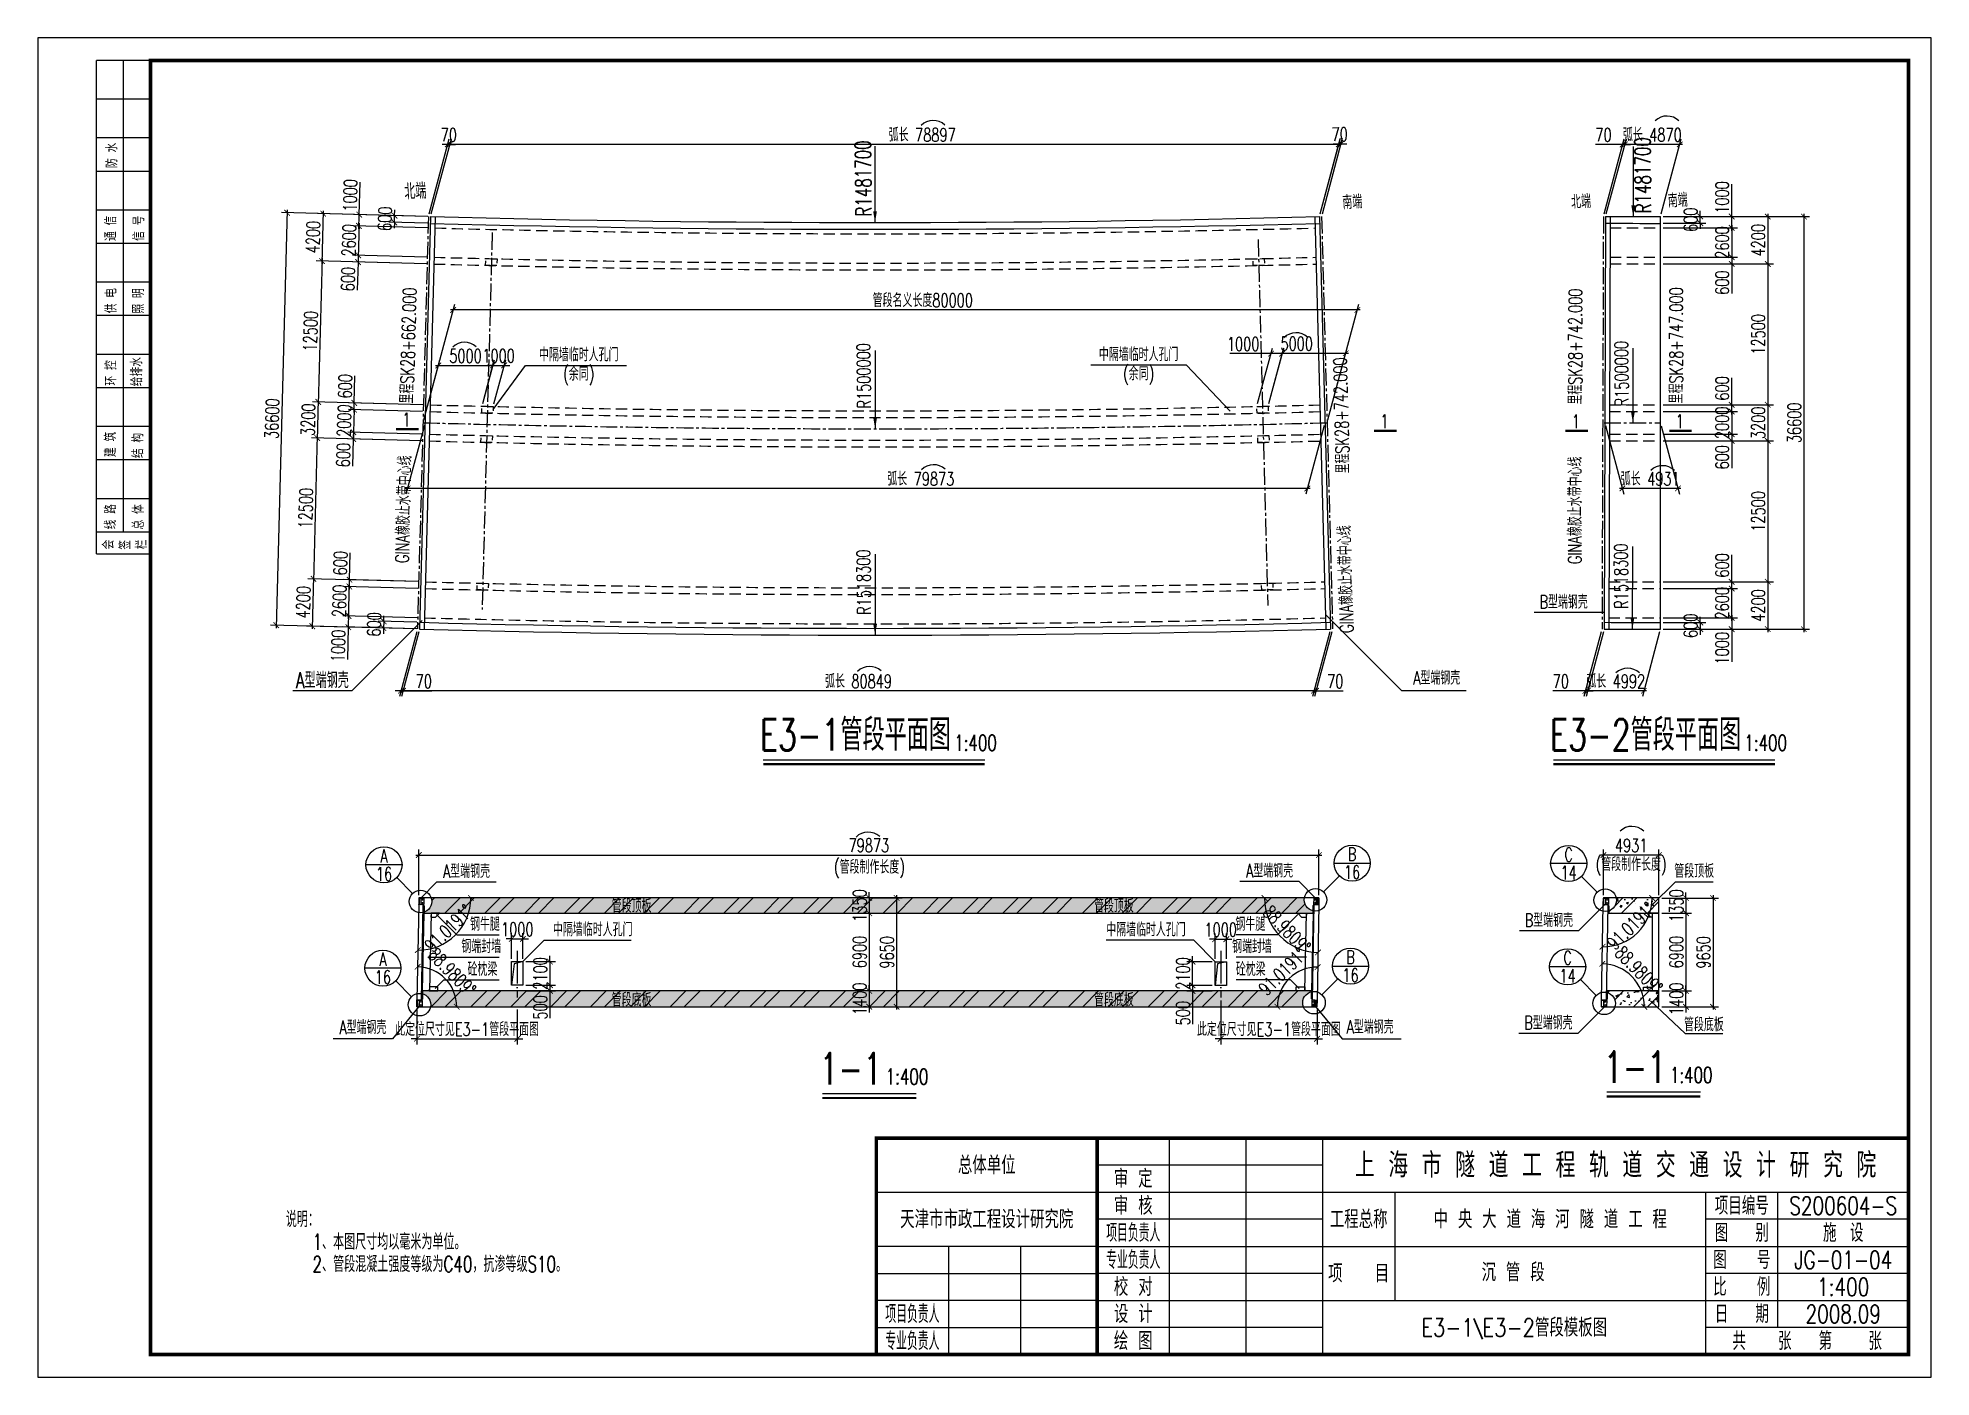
# Model space of a CAD drawing. Extents: x 469178 to 607089, y 116135 to 145965.
# Drawn here: x 565089 to 607089, y 116265 to 145965 of the extents above; entities that cross this region are included whole.
import ezdxf
from ezdxf.enums import TextEntityAlignment as Align

# ---------------------------------------------------------------- set-up
doc = ezdxf.new("R2010")
doc.units = 0
doc.header["$LTSCALE"] = 100
doc.header["$MEASUREMENT"] = 0
for name, pattern in [('ACAD_ISO04W100', [30, 24, -3, 0, -3]), ('CENTER2', [1.125, 0.75, -0.125, 0.125, -0.125]), ('DASHED', [0.75, 0.5, -0.25]), ('DASHED2', [0.375, 0.25, -0.125])]:
    doc.linetypes.add(name, pattern=pattern)
doc.layers.get('0').update_dxf_attribs({"linetype": 'CONTINUOUS'})
doc.layers.get('Defpoints').update_dxf_attribs({"linetype": 'CONTINUOUS'})
for name, color, linetype in [('01 标  注', 1, 'CONTINUOUS'), ('02 结  构', 5, 'CONTINUOUS'), ('03 钢结构', 3, 'CONTINUOUS'), ('04 钢  筋', 6, 'CONTINUOUS'), ('05 假想线', 9, 'CONTINUOUS'), ('4', 4, 'CONTINUOUS'), ('图框', 7, 'CONTINUOUS'), ('填充', 8, 'CONTINUOUS'), ('辅助线', 1, 'CONTINUOUS')]:
    doc.layers.add(name, color=color, linetype=linetype)
doc.styles.get("Standard").update_dxf_attribs({"font": 'txt1.shx', "width": 0.7, "bigfont": 'hztxt.shx'})
doc.styles.add('TK', font='romanc.shx', dxfattribs={"width": 0.75, "bigfont": 'hztxt.shx'})
doc.dimstyles.new('1：400', dxfattribs={"dimscale": 100, "dimtxt": 3, "dimasz": 1.25, "dimexe": 1.25, "dimexo": 0.625, "dimtad": 1, "dimdec": 0, "dimlfac": 4, "dimdsep": 46, "dimtxsty": 'Standard', "dimblk": 'ARCHTICK', "dimcen": 2.5, "dimdle": 0.625, "dimclrt": 1, "dimadec": 0, "dimazin": 1, "dimtfac": 1, "dimtdec": 0, "dimtix": 1, "dimtmove": 0, "dimatfit": 3, "dimfxl": 0, "dimarcsym": 0})

msp = doc.modelspace()

# ---------------------------------------------------------------- texts
at = {"style": 'TK', "width": 0.75}
for s, p in [('防 水', (566854.54, 143079.18)), ('通 信', (566829.48, 141460.83)), ('信 号', (567452.5, 141462.78)), ('供 电', (566837.64, 139856.26)), ('照 明', (567443.14, 139852.08)), ('环 控', (566833.44, 138254.02)), ('给排水', (567404.19, 138238.43)), ('建 筑', (566822.16, 136669.11)), ('结 构', (567431.57, 136644.51)), ('线 路', (566824.28, 135064.79)), ('总 体', (567441.01, 135063.35)), ('会', (566775.29, 134621.57)), ('签', (567146.85, 134615.57)), ('栏', (567512.19, 134626.31))]:
    msp.add_text(s, height=250, rotation=90, dxfattribs=at).set_placement(p)
at = {"layer": '01 标  注', "width": 0.7}
for p in [(585722.03, 130330.85), (603251, 130330.85), (584201.83, 122930.02), (601598.24, 122963.03)]:
    msp.add_text('  1:400', height=350, dxfattribs=at).set_placement(p, align=Align.MIDDLE_CENTER)
at = {"layer": '01 标  注', "attachment_point": 5}
for s, insert, char_height, rotation in [('R1481700 ', (583399.47, 142845.47), 350, 90.700429), ('R1481700 ', (600692.77, 142917.28), 350, 90.606672), ('北端', (573461.73, 142564.38), 350, 3.296911), ('南端', (594248.37, 142325.18), 300, 3.296911), ('北端', (599321.41, 142335.1), 300, 3.296911), ('南端', (601466.15, 142362.8), 300, 3.296911), ('GINA橡胶止水带中心线        里程SK28+662.000', (573254.04, 137373.83), 300, 88.379195), ('GINA橡胶止水带中心线        里程SK28+742.000', (599192.34, 137349.93), 300, 89.871252), ('里程SK28+747.000', (601433.05, 139145.69), 300, 89.995191), ('中隔墙临时人孔门', (577086.82, 138940.56), 300, 0), ('R1500000', (583410.2, 138469.36), 300, 90.700849), ('中隔墙临时人孔门', (589507.96, 138945.97), 300, 360), ('R1500000', (600221.99, 138518.81), 300, 90.606672), ('(余同)', (577086.82, 138465.56), 300, 0), ('(余同)', (589507.96, 138470.97), 300, 360), ('GINA橡胶止水带中心线        里程SK28+742.000', (594052.09, 135823.14), 300, 91.432199), ('R1518300', (583410.21, 133894.31), 300, 90.700221), ('R1518300', (600212.16, 134026.68), 300, 90.556196)]:
    msp.add_mtext(s, dxfattribs=dict(at, insert=insert, char_height=char_height, rotation=rotation))
at = {"layer": '01 标  注'}
for s, insert, char_height, attachment_point in [('1', (573265.62, 137499.29), 300, 5), ('1', (594961.04, 137461.53), 300, 5), ('1', (599207.22, 137461.53), 300, 5), ('1', (601509.76, 137461.53), 300, 5), ('B型端钢壳', (598935.61, 133456.05), 300, 5), ('A型端钢壳', (571400.66, 131720.35), 350, 5), ('A型端钢壳', (596118.71, 131770.83), 300, 5), ('E3-1管段平面图', (583226.14, 130505.85), 700, 5), ('E3-2管段平面图', (600755.12, 130505.85), 700, 5), ('A', (572767.04, 127823.95), 300, 5), ('(管段制作长度)', (583536.02, 127528.57), 300, 5), ('B', (594243.32, 127862.24), 300, 5), ('C', (599047.95, 127853.22), 300, 5), ('(管段制作长度)', (600432.84, 127589.13), 300, 5), ('16', (572767.04, 127423.95), 300, 5), ('A型端钢壳', (574596.93, 127485.07), 300, 5), ('A型端钢壳', (592411.49, 127493.45), 300, 5), ('16', (594243.32, 127462.24), 300, 5), ('14', (599047.95, 127453.22), 300, 5), ('管段顶板', (601832.65, 127488.28), 300, 5), ('管段顶板', (578259.72, 126714.87), 300, 5), ('管段顶板', (588959.51, 126714.87), 300, 5), ('钢牛腿', (575006.85, 126311.89), 300, 5), ('钢牛腿', (591986.25, 126311.89), 300, 5), ('B型端钢壳', (598608.93, 126397.05), 300, 5), ('中隔墙临时人孔门', (577397.24, 126192.61), 300, 5), ('中隔墙临时人孔门', (589670.69, 126189.94), 300, 5), ('A', (572744.23, 125534.87), 300, 5), ('钢端封墙', (574924.83, 125816.73), 300, 5), ('钢端封墙', (592022.41, 125816.73), 300, 5), ('B', (594208.23, 125578.7), 300, 5), ('C', (599025.13, 125564.14), 300, 5), ('16', (572744.23, 125134.87), 300, 5), ('砼枕梁', (574951.75, 125313.01), 300, 5), ('砼枕梁', (591995.49, 125313.01), 300, 5), ('16', (594208.23, 125178.7), 300, 5), ('14', (599025.13, 125164.14), 300, 5), ('管段底板', (578259.72, 124633.62), 300, 5), ('管段底板', (588959.51, 124633.62), 300, 5), ('A型端钢壳', (572298.19, 124022.71), 300, 5), ('A型端钢壳', (594641.69, 124031.11), 300, 5), ('B型端钢壳', (598597.64, 124123.12), 300, 5), ('管段底板', (602048.34, 124085.11), 300, 5), ('1-1', (600518.95, 123138.03), 700, 5), ('1-1', (583122.54, 123105.02), 700, 5), ('说明：', (570588.59, 119764.77), 350, 4), ('1、本图尺寸均以毫米为单位。', (571182.34, 119264.77), 350, 4), ('2、管段混凝土强度等级为C40，抗渗等级S10。', (571182.34, 118764.77), 350, 4)]:
    msp.add_mtext(s, dxfattribs=dict(at, insert=insert, char_height=char_height, attachment_point=attachment_point))
at = {"layer": '图框', "color": 7}
for s, height, width, p in [('总体单位', 400, 0.8, (586138.59, 120964.77)), ('上 海 市 隧 道 工 程 轨 道 交 通 设 计 研 究 院', 550, 0.8, (600088.59, 120964.77)), ('审 定', 400, 0.8, (589388.59, 120664.77)), ('审 核', 400, 0.8, (589388.59, 120064.77)), ('项目编号', 400, 0.75, (602888.59, 120064.77)), ('S200604-S', 400, 0.75, (605138.59, 120064.77)), ('天津市市政工程设计研究院', 400, 0.8, (586138.59, 119764.77)), ('项目负责人', 400, 0.6, (589388.59, 119464.77)), ('工程总称', 400, 0.8, (594388.59, 119764.77)), ('中 央 大 道 海 河 隧 道 工 程', 400, 0.8, (598638.59, 119764.77)), ('施\u3000设', 400, 0.75, (605138.59, 119464.77)), ('图\u3000\u3000别', 400, 0.75, (602888.59, 119464.77)), ('专业负责人', 400, 0.6, (589388.59, 118864.77)), ('图   号', 400, 0.75, (602888.59, 118864.77)), ('JG-01-04', 400, 0.75, (605138.59, 118864.77)), ('校 对', 400, 0.8, (589388.59, 118264.77)), ('项   目', 400, 0.8, (594388.59, 118564.77)), ('沉 管 段', 400, 0.8, (597815.94, 118589.26)), ('比   例', 400, 0.75, (602888.59, 118264.77)), ('1:400', 400, 0.75, (605138.59, 118264.77)), ('项目负责人', 400, 0.6, (584488.59, 117664.77)), ('设 计', 400, 0.8, (589388.59, 117664.77)), ('E3-1\\E3-2管段模板图', 400, 0.8, (597838.59, 117364.77)), ('日\u3000\u3000期', 400, 0.75, (602888.59, 117664.77)), ('2008.09', 400, 0.75, (605138.59, 117664.77)), ('专业负责人', 400, 0.6, (584488.59, 117064.77)), ('绘 图', 400, 0.8, (589388.59, 117064.77)), ('共\u3000  张\u3000\u3000第\u3000\u3000 张', 400, 0.75, (604338.59, 117064.77))]:
    msp.add_text(s, height=height, dxfattribs=dict(at, width=width)).set_placement(p, align=Align.MIDDLE_CENTER)

# ---------------------------------------------------------------- blocks, each defined once
blk = doc.blocks.new('_ArchTick')
at = {"color": 0, "linetype": 'ByBlock', "const_width": 0.15}
blk.add_lwpolyline([(-0.5, -0.5), (0.5, 0.5)], dxfattribs=at)
blk = doc.blocks.new('*D48')
at = {"layer": '01 标  注', "color": 0, "lineweight": -2, "ltscale": 4}
for p, q in [((572219, 142044), (572238, 142764)), ((573738, 142003), (572094, 142047)), ((572210, 141731), (572219, 142044)), ((573732, 141753), (572087, 141797))]:
    blk.add_line(p, q, dxfattribs=at)
at = {"layer": 'Defpoints', "color": 0, "ltscale": 4}
for p in [(572219, 142044), (573801, 142002), (573794, 141752)]:
    blk.add_point(p, dxfattribs=at)
at = {"layer": '01 标  注', "color": 0, "lineweight": -2, "ltscale": 4, "xscale": 125, "yscale": 125, "zscale": 125}
for p, rotation in [((572219, 142044), 88.47210327813868), ((572212, 141794), 268.4721032781387)]:
    blk.add_blockref('_ArchTick', p, dxfattribs=dict(at, rotation=rotation))
at = {"layer": '01 标  注', "color": 1, "ltscale": 4, "insert": (572018, 142472), "char_height": 300, "attachment_point": 5, "rotation": 88.4721}
blk.add_mtext('1000', dxfattribs=at)
blk = doc.blocks.new('*D49')
at = {"layer": '01 标  注', "color": 0, "lineweight": -2, "ltscale": 4}
for p, q in [((573732, 141753), (572087, 141797)), ((572214, 141856), (572193, 141082)), ((573714, 141104), (572070, 141147))]:
    blk.add_line(p, q, dxfattribs=at)
at = {"layer": 'Defpoints', "color": 0, "ltscale": 4}
for p in [(573794, 141752), (572195, 141144), (573777, 141102)]:
    blk.add_point(p, dxfattribs=at)
at = {"layer": '01 标  注', "color": 0, "lineweight": -2, "ltscale": 4, "xscale": 125, "yscale": 125, "zscale": 125}
for p, rotation in [((572212, 141794), 88.47211232599025), ((572195, 141144), 268.4721123259902)]:
    blk.add_blockref('_ArchTick', p, dxfattribs=dict(at, rotation=rotation))
at = {"layer": '01 标  注', "color": 1, "ltscale": 4, "insert": (571991, 141475), "char_height": 300, "attachment_point": 5, "rotation": 88.4721}
blk.add_mtext('2600', dxfattribs=at)
blk = doc.blocks.new('*D50')
at = {"layer": '01 标  注', "color": 0, "lineweight": -2, "ltscale": 4}
for p, q in [((573714, 141104), (572070, 141147)), ((572196, 141207), (572191, 140994)), ((573710, 140954), (572066, 140997)), ((572191, 140994), (572174, 140371))]:
    blk.add_line(p, q, dxfattribs=at)
at = {"layer": 'Defpoints', "color": 0, "ltscale": 4}
for p in [(572191, 140994), (573773, 140952), (573777, 141102)]:
    blk.add_point(p, dxfattribs=at)
at = {"layer": '01 标  注', "color": 0, "lineweight": -2, "ltscale": 4, "xscale": 125, "yscale": 125, "zscale": 125}
for p, rotation in [((572195, 141144), 88.47211232599025), ((572191, 140994), 268.4721123259902)]:
    blk.add_blockref('_ArchTick', p, dxfattribs=dict(at, rotation=rotation))
at = {"layer": '01 标  注', "color": 1, "ltscale": 4, "insert": (571968, 140615), "char_height": 300, "attachment_point": 5, "rotation": 88.4721}
blk.add_mtext('600', dxfattribs=at)
blk = doc.blocks.new('*D51')
at = {"layer": '01 标  注', "color": 0, "lineweight": -2, "ltscale": 4}
for p, q in [((573501, 133106), (571856, 133150)), ((571983, 133209), (571975, 132897)), ((573494, 132856), (571850, 132900)), ((571975, 132897), (571956, 132176))]:
    blk.add_line(p, q, dxfattribs=at)
at = {"layer": 'Defpoints', "color": 0, "ltscale": 4}
for p in [(571975, 132897), (573557, 132855), (573563, 133105)]:
    blk.add_point(p, dxfattribs=at)
at = {"layer": '01 标  注', "color": 0, "lineweight": -2, "ltscale": 4, "xscale": 125, "yscale": 125, "zscale": 125}
for p, rotation in [((571981, 133147), 88.47212158738695), ((571975, 132897), 268.4721215873869)]:
    blk.add_blockref('_ArchTick', p, dxfattribs=dict(at, rotation=rotation))
at = {"layer": '01 标  注', "color": 1, "ltscale": 4, "insert": (571751, 132480), "char_height": 300, "attachment_point": 5, "rotation": 88.4721}
blk.add_mtext('1000', dxfattribs=at)
blk = doc.blocks.new('*D52')
at = {"layer": '01 标  注', "color": 0, "lineweight": -2, "ltscale": 4}
for p, q in [((573518, 133756), (571874, 133800)), ((571980, 133084), (572000, 133859)), ((573501, 133106), (571856, 133150))]:
    blk.add_line(p, q, dxfattribs=at)
at = {"layer": 'Defpoints', "color": 0, "ltscale": 4}
for p in [(571999, 133797), (573581, 133754), (573563, 133105)]:
    blk.add_point(p, dxfattribs=at)
at = {"layer": '01 标  注', "color": 0, "lineweight": -2, "ltscale": 4, "xscale": 125, "yscale": 125, "zscale": 125}
for p, rotation in [((571999, 133797), 88.47211255287108), ((571981, 133147), 268.4721125528711)]:
    blk.add_blockref('_ArchTick', p, dxfattribs=dict(at, rotation=rotation))
at = {"layer": '01 标  注', "color": 1, "ltscale": 4, "insert": (571778, 133477), "char_height": 300, "attachment_point": 5, "rotation": 88.4721}
blk.add_mtext('2600', dxfattribs=at)
blk = doc.blocks.new('*D53')
at = {"layer": '01 标  注', "color": 0, "lineweight": -2, "ltscale": 4}
for p, q in [((572003, 133947), (572019, 134548)), ((573518, 133756), (571874, 133800)), ((573522, 133906), (571878, 133950)), ((571997, 133734), (572003, 133947))]:
    blk.add_line(p, q, dxfattribs=at)
at = {"layer": 'Defpoints', "color": 0, "ltscale": 4}
for p in [(572003, 133947), (573581, 133754), (573585, 133904)]:
    blk.add_point(p, dxfattribs=at)
at = {"layer": '01 标  注', "color": 0, "lineweight": -2, "ltscale": 4, "xscale": 125, "yscale": 125, "zscale": 125}
for p, rotation in [((572003, 133947), 88.47211255287108), ((571999, 133797), 268.4721125528711)]:
    blk.add_blockref('_ArchTick', p, dxfattribs=dict(at, rotation=rotation))
at = {"layer": '01 标  注', "color": 1, "ltscale": 4, "insert": (571800, 134315), "char_height": 300, "attachment_point": 5, "rotation": 88.4721}
blk.add_mtext('600', dxfattribs=at)
blk = doc.blocks.new('*D54')
at = {"layer": '01 标  注', "color": 0, "lineweight": -2, "ltscale": 4}
for p, q in [((573710, 140954), (571266, 141019)), ((571393, 141078), (571306, 137829)), ((573627, 137830), (571183, 137895))]:
    blk.add_line(p, q, dxfattribs=at)
at = {"layer": 'Defpoints', "color": 0, "ltscale": 4}
for p in [(573773, 140952), (571308, 137892), (573689, 137828)]:
    blk.add_point(p, dxfattribs=at)
at = {"layer": '01 标  注', "color": 0, "lineweight": -2, "ltscale": 4, "xscale": 125, "yscale": 125, "zscale": 125}
for p, rotation in [((571391, 141015), 88.47211255287108), ((571308, 137892), 268.4721125528711)]:
    blk.add_blockref('_ArchTick', p, dxfattribs=dict(at, rotation=rotation))
at = {"layer": '01 标  注', "color": 1, "ltscale": 4, "insert": (571137, 139459), "char_height": 300, "attachment_point": 5, "rotation": 88.4721}
blk.add_mtext('12500', dxfattribs=at)
blk = doc.blocks.new('*D55')
at = {"layer": '01 标  注', "color": 0, "lineweight": -2, "ltscale": 4}
for p, q in [((572103, 137720), (572107, 137845)), ((573623, 137680), (571978, 137724)), ((572103, 137720), (572090, 137220)), ((573610, 137180), (571965, 137224)), ((572090, 137220), (572087, 137095))]:
    blk.add_line(p, q, dxfattribs=at)
at = {"layer": 'Defpoints', "color": 0, "ltscale": 4}
for p in [(573685, 137678), (572090, 137220), (573672, 137178)]:
    blk.add_point(p, dxfattribs=at)
at = {"layer": '01 标  注', "color": 0, "lineweight": -2, "ltscale": 4, "xscale": 125, "yscale": 125, "zscale": 125}
for p, rotation in [((572103, 137720), 268.4721125528711), ((572090, 137220), 88.47211255287108)]:
    blk.add_blockref('_ArchTick', p, dxfattribs=dict(at, rotation=rotation))
at = {"layer": '01 标  注', "color": 1, "ltscale": 4, "insert": (571884, 137476), "char_height": 300, "attachment_point": 5, "rotation": 88.4721}
blk.add_mtext('2000', dxfattribs=at)
blk = doc.blocks.new('*D56')
at = {"layer": '01 标  注', "color": 0, "lineweight": -2, "ltscale": 4}
for p, q in [((573606, 137030), (571961, 137074)), ((573610, 137180), (571965, 137224)), ((572086, 137070), (572070, 136469)), ((572092, 137283), (572086, 137070))]:
    blk.add_line(p, q, dxfattribs=at)
at = {"layer": 'Defpoints', "color": 0, "ltscale": 4}
for p in [(572086, 137070), (573668, 137028), (573672, 137178)]:
    blk.add_point(p, dxfattribs=at)
at = {"layer": '01 标  注', "color": 0, "lineweight": -2, "ltscale": 4, "xscale": 125, "yscale": 125, "zscale": 125}
for p, rotation in [((572086, 137070), 268.4721125528711), ((572090, 137220), 88.47211255287108)]:
    blk.add_blockref('_ArchTick', p, dxfattribs=dict(at, rotation=rotation))
at = {"layer": '01 标  注', "color": 1, "ltscale": 4, "insert": (571864, 136713), "char_height": 300, "attachment_point": 5, "rotation": 88.4721}
blk.add_mtext('600', dxfattribs=at)
blk = doc.blocks.new('*D57')
at = {"layer": '01 标  注', "color": 0, "lineweight": -2, "ltscale": 4}
for p, q in [((572107, 137870), (572123, 138471)), ((573627, 137830), (571982, 137874)), ((572102, 137658), (572107, 137870)), ((573623, 137680), (571978, 137724))]:
    blk.add_line(p, q, dxfattribs=at)
at = {"layer": 'Defpoints', "color": 0, "ltscale": 4}
for p in [(572107, 137870), (573689, 137828), (573685, 137678)]:
    blk.add_point(p, dxfattribs=at)
at = {"layer": '01 标  注', "color": 0, "lineweight": -2, "ltscale": 4, "xscale": 125, "yscale": 125, "zscale": 125}
for p, rotation in [((572103, 137720), 268.4721123259902), ((572107, 137870), 88.47211232599024)]:
    blk.add_blockref('_ArchTick', p, dxfattribs=dict(at, rotation=rotation))
at = {"layer": '01 标  注', "color": 1, "ltscale": 4, "insert": (571905, 138239), "char_height": 300, "attachment_point": 5, "rotation": 88.4721}
blk.add_mtext('600', dxfattribs=at)
blk = doc.blocks.new('*D58')
at = {"layer": '01 标  注', "color": 0, "lineweight": -2, "ltscale": 4}
for p, q in [((573738, 142003), (571294, 142068)), ((571421, 142128), (571389, 140953)), ((573710, 140954), (571266, 141019))]:
    blk.add_line(p, q, dxfattribs=at)
at = {"layer": 'Defpoints', "color": 0, "ltscale": 4}
for p in [(573801, 142002), (571391, 141015), (573773, 140952)]:
    blk.add_point(p, dxfattribs=at)
at = {"layer": '01 标  注', "color": 0, "lineweight": -2, "ltscale": 4, "xscale": 125, "yscale": 125, "zscale": 125}
for p, rotation in [((571419, 142065), 88.47211255287108), ((571391, 141015), 268.4721125528711)]:
    blk.add_blockref('_ArchTick', p, dxfattribs=dict(at, rotation=rotation))
at = {"layer": '01 标  注', "color": 1, "ltscale": 4, "insert": (571193, 141546), "char_height": 300, "attachment_point": 5, "rotation": 88.4721}
blk.add_mtext('4200', dxfattribs=at)
blk = doc.blocks.new('*D59')
at = {"layer": '01 标  注', "color": 0, "lineweight": -2, "ltscale": 4}
for p, q in [((573627, 137830), (571183, 137895)), ((571309, 137954), (571285, 137029)), ((573606, 137030), (571161, 137095))]:
    blk.add_line(p, q, dxfattribs=at)
at = {"layer": 'Defpoints', "color": 0, "ltscale": 4}
for p in [(573689, 137828), (571286, 137092), (573668, 137028)]:
    blk.add_point(p, dxfattribs=at)
at = {"layer": '01 标  注', "color": 0, "lineweight": -2, "ltscale": 4, "xscale": 125, "yscale": 125, "zscale": 125}
for p, rotation in [((571308, 137892), 88.47211255287108), ((571286, 137092), 268.4721125528711)]:
    blk.add_blockref('_ArchTick', p, dxfattribs=dict(at, rotation=rotation))
at = {"layer": '01 标  注', "color": 1, "ltscale": 4, "insert": (571085, 137497), "char_height": 300, "attachment_point": 5, "rotation": 88.4721}
blk.add_mtext('3200', dxfattribs=at)
blk = doc.blocks.new('*D60')
at = {"layer": '01 标  注', "color": 0, "lineweight": -2, "ltscale": 4}
for p, q in [((573606, 137030), (571161, 137095)), ((571288, 137154), (571201, 133905)), ((573522, 133906), (571078, 133971))]:
    blk.add_line(p, q, dxfattribs=at)
at = {"layer": 'Defpoints', "color": 0, "ltscale": 4}
for p in [(573668, 137028), (571203, 133968), (573585, 133904)]:
    blk.add_point(p, dxfattribs=at)
at = {"layer": '01 标  注', "color": 0, "lineweight": -2, "ltscale": 4, "xscale": 125, "yscale": 125, "zscale": 125}
for p, rotation in [((571286, 137092), 88.47211255287108), ((571203, 133968), 268.4721125528711)]:
    blk.add_blockref('_ArchTick', p, dxfattribs=dict(at, rotation=rotation))
at = {"layer": '01 标  注', "color": 1, "ltscale": 4, "insert": (571032, 135536), "char_height": 300, "attachment_point": 5, "rotation": 88.4721}
blk.add_mtext('12500', dxfattribs=at)
blk = doc.blocks.new('*D61')
at = {"layer": '01 标  注', "color": 0, "lineweight": -2, "ltscale": 4}
for p, q in [((571205, 134030), (571173, 132856)), ((573522, 133906), (571078, 133971)), ((573494, 132856), (571050, 132922))]:
    blk.add_line(p, q, dxfattribs=at)
at = {"layer": 'Defpoints', "color": 0, "ltscale": 4}
for p in [(573585, 133904), (571175, 132918), (573557, 132855)]:
    blk.add_point(p, dxfattribs=at)
at = {"layer": '01 标  注', "color": 0, "lineweight": -2, "ltscale": 4, "xscale": 125, "yscale": 125, "zscale": 125}
for p, rotation in [((571203, 133968), 88.47211255287108), ((571175, 132918), 268.4721125528711)]:
    blk.add_blockref('_ArchTick', p, dxfattribs=dict(at, rotation=rotation))
at = {"layer": '01 标  注', "color": 1, "ltscale": 4, "insert": (570977, 133449), "char_height": 300, "attachment_point": 5, "rotation": 88.4721}
blk.add_mtext('4200', dxfattribs=at)
blk = doc.blocks.new('*D62')
at = {"layer": '01 标  注', "color": 0, "lineweight": -2, "ltscale": 4}
for p, q in [((570621, 142149), (570374, 132877)), ((573738, 142003), (570494, 142090)), ((573494, 132856), (570250, 132943))]:
    blk.add_line(p, q, dxfattribs=at)
at = {"layer": 'Defpoints', "color": 0, "ltscale": 4}
for p in [(573801, 142002), (570375, 132940), (573557, 132855)]:
    blk.add_point(p, dxfattribs=at)
at = {"layer": '01 标  注', "color": 0, "lineweight": -2, "ltscale": 4, "xscale": 125, "yscale": 125, "zscale": 125}
for p, rotation in [((570619, 142086), 88.47211255287108), ((570375, 132940), 268.4721125528711)]:
    blk.add_blockref('_ArchTick', p, dxfattribs=dict(at, rotation=rotation))
at = {"layer": '01 标  注', "color": 1, "ltscale": 4, "insert": (570285, 137519), "char_height": 300, "attachment_point": 5, "rotation": 88.4721}
blk.add_mtext('36600', dxfattribs=at)
blk = doc.blocks.new('*D63')
at = {"layer": '01 标  注', "color": 0, "lineweight": -2, "ltscale": 4}
for p, q in [((602665, 142002), (602665, 142722)), ((601145, 142002), (602790, 142002)), ((602665, 141689), (602665, 142002)), ((601145, 141752), (602790, 141752))]:
    blk.add_line(p, q, dxfattribs=at)
at = {"layer": 'Defpoints', "color": 0, "ltscale": 4}
for p in [(601083, 142002), (602665, 142002), (601083, 141752)]:
    blk.add_point(p, dxfattribs=at)
at = {"layer": '01 标  注', "color": 0, "lineweight": -2, "ltscale": 4, "xscale": 125, "yscale": 125, "zscale": 125}
for p, rotation in [((602665, 142002), 90), ((602665, 141752), 270)]:
    blk.add_blockref('_ArchTick', p, dxfattribs=dict(at, rotation=rotation))
at = {"layer": '01 标  注', "color": 1, "ltscale": 4, "insert": (602453, 142425), "char_height": 300, "attachment_point": 5, "rotation": 90}
blk.add_mtext('1000', dxfattribs=at)
blk = doc.blocks.new('*D64')
at = {"layer": '01 标  注', "color": 0, "lineweight": -2, "ltscale": 4}
for p, q in [((601145, 141752), (602790, 141752)), ((602665, 141814), (602665, 141039)), ((601145, 141102), (602790, 141102))]:
    blk.add_line(p, q, dxfattribs=at)
at = {"layer": 'Defpoints', "color": 0, "ltscale": 4}
for p in [(601083, 141752), (601083, 141102), (602665, 141102)]:
    blk.add_point(p, dxfattribs=at)
at = {"layer": '01 标  注', "color": 0, "lineweight": -2, "ltscale": 4, "xscale": 125, "yscale": 125, "zscale": 125}
for p, rotation in [((602665, 141752), 90), ((602665, 141102), 270)]:
    blk.add_blockref('_ArchTick', p, dxfattribs=dict(at, rotation=rotation))
at = {"layer": '01 标  注', "color": 1, "ltscale": 4, "insert": (602453, 141427), "char_height": 300, "attachment_point": 5, "rotation": 90}
blk.add_mtext('2600', dxfattribs=at)
blk = doc.blocks.new('*D65')
at = {"layer": '01 标  注', "color": 0, "lineweight": -2, "ltscale": 4}
for p, q in [((602665, 141164), (602665, 140952)), ((601145, 141102), (602790, 141102)), ((601145, 140952), (602790, 140952)), ((602665, 140952), (602665, 140296))]:
    blk.add_line(p, q, dxfattribs=at)
at = {"layer": 'Defpoints', "color": 0, "ltscale": 4}
for p in [(601083, 141102), (601083, 140952), (602665, 140952)]:
    blk.add_point(p, dxfattribs=at)
at = {"layer": '01 标  注', "color": 0, "lineweight": -2, "ltscale": 4, "xscale": 125, "yscale": 125, "zscale": 125}
for p, rotation in [((602665, 141102), 90), ((602665, 140952), 270)]:
    blk.add_blockref('_ArchTick', p, dxfattribs=dict(at, rotation=rotation))
at = {"layer": '01 标  注', "color": 1, "ltscale": 4, "insert": (602453, 140535), "char_height": 300, "attachment_point": 5, "rotation": 90}
blk.add_mtext('600', dxfattribs=at)
blk = doc.blocks.new('*D66')
at = {"layer": '01 标  注', "color": 0, "lineweight": -2, "ltscale": 4}
for p, q in [((602665, 133164), (602665, 132852)), ((601145, 133102), (602790, 133102)), ((601145, 132852), (602790, 132852)), ((602665, 132852), (602665, 132131))]:
    blk.add_line(p, q, dxfattribs=at)
at = {"layer": 'Defpoints', "color": 0, "ltscale": 4}
for p in [(601083, 133102), (601083, 132852), (602665, 132852)]:
    blk.add_point(p, dxfattribs=at)
at = {"layer": '01 标  注', "color": 0, "lineweight": -2, "ltscale": 4, "xscale": 125, "yscale": 125, "zscale": 125}
for p, rotation in [((602665, 133102), 90), ((602665, 132852), 270)]:
    blk.add_blockref('_ArchTick', p, dxfattribs=dict(at, rotation=rotation))
at = {"layer": '01 标  注', "color": 1, "ltscale": 4, "insert": (602453, 132429), "char_height": 300, "attachment_point": 5, "rotation": 90}
blk.add_mtext('1000', dxfattribs=at)
blk = doc.blocks.new('*D67')
at = {"layer": '01 标  注', "color": 0, "lineweight": -2, "ltscale": 4}
for p, q in [((601145, 133752), (602790, 133752)), ((602665, 133039), (602665, 133814)), ((601145, 133102), (602790, 133102))]:
    blk.add_line(p, q, dxfattribs=at)
at = {"layer": 'Defpoints', "color": 0, "ltscale": 4}
for p in [(601083, 133752), (602665, 133752), (601083, 133102)]:
    blk.add_point(p, dxfattribs=at)
at = {"layer": '01 标  注', "color": 0, "lineweight": -2, "ltscale": 4, "xscale": 125, "yscale": 125, "zscale": 125}
for p, rotation in [((602665, 133752), 90), ((602665, 133102), 270)]:
    blk.add_blockref('_ArchTick', p, dxfattribs=dict(at, rotation=rotation))
at = {"layer": '01 标  注', "color": 1, "ltscale": 4, "insert": (602453, 133427), "char_height": 300, "attachment_point": 5, "rotation": 90}
blk.add_mtext('2600', dxfattribs=at)
blk = doc.blocks.new('*D68')
at = {"layer": '01 标  注', "color": 0, "lineweight": -2, "ltscale": 4}
for p, q in [((602665, 133902), (602665, 134503)), ((601145, 133902), (602790, 133902)), ((601145, 133752), (602790, 133752)), ((602665, 133689), (602665, 133902))]:
    blk.add_line(p, q, dxfattribs=at)
at = {"layer": 'Defpoints', "color": 0, "ltscale": 4}
for p in [(601083, 133902), (601083, 133752), (602665, 133902)]:
    blk.add_point(p, dxfattribs=at)
at = {"layer": '01 标  注', "color": 0, "lineweight": -2, "ltscale": 4, "xscale": 125, "yscale": 125, "zscale": 125}
for p, rotation in [((602665, 133902), 90), ((602665, 133752), 270)]:
    blk.add_blockref('_ArchTick', p, dxfattribs=dict(at, rotation=rotation))
at = {"layer": '01 标  注', "color": 1, "ltscale": 4, "insert": (602453, 134265), "char_height": 300, "attachment_point": 5, "rotation": 90}
blk.add_mtext('600', dxfattribs=at)
blk = doc.blocks.new('*D69')
at = {"layer": '01 标  注', "color": 0, "lineweight": -2, "ltscale": 4}
for p, q in [((601145, 140952), (603590, 140952)), ((603465, 141014), (603465, 137764)), ((601145, 137827), (603590, 137827))]:
    blk.add_line(p, q, dxfattribs=at)
at = {"layer": 'Defpoints', "color": 0, "ltscale": 4}
for p in [(601083, 140952), (601083, 137827), (603465, 137827)]:
    blk.add_point(p, dxfattribs=at)
at = {"layer": '01 标  注', "color": 0, "lineweight": -2, "ltscale": 4, "xscale": 125, "yscale": 125, "zscale": 125}
for p, rotation in [((603465, 140952), 90), ((603465, 137827), 270)]:
    blk.add_blockref('_ArchTick', p, dxfattribs=dict(at, rotation=rotation))
at = {"layer": '01 标  注', "color": 1, "ltscale": 4, "insert": (603253, 139389), "char_height": 300, "attachment_point": 5, "rotation": 90}
blk.add_mtext('12500', dxfattribs=at)
blk = doc.blocks.new('*D70')
at = {"layer": '01 标  注', "color": 0, "lineweight": -2, "ltscale": 4}
for p, q in [((602665, 137677), (602665, 137802)), ((601145, 137677), (602790, 137677)), ((602665, 137677), (602665, 137177)), ((601145, 137177), (602790, 137177)), ((602665, 137177), (602665, 137052))]:
    blk.add_line(p, q, dxfattribs=at)
at = {"layer": 'Defpoints', "color": 0, "ltscale": 4}
for p in [(601083, 137677), (601083, 137177), (602665, 137177)]:
    blk.add_point(p, dxfattribs=at)
at = {"layer": '01 标  注', "color": 0, "lineweight": -2, "ltscale": 4, "xscale": 125, "yscale": 125, "zscale": 125}
for p, rotation in [((602665, 137677), 270), ((602665, 137177), 90)]:
    blk.add_blockref('_ArchTick', p, dxfattribs=dict(at, rotation=rotation))
at = {"layer": '01 标  注', "color": 1, "ltscale": 4, "insert": (602453, 137427), "char_height": 300, "attachment_point": 5, "rotation": 90}
blk.add_mtext('2000', dxfattribs=at)
blk = doc.blocks.new('*D71')
at = {"layer": '01 标  注', "color": 0, "lineweight": -2, "ltscale": 4}
for p, q in [((601145, 137177), (602790, 137177)), ((601145, 137027), (602790, 137027)), ((602665, 137239), (602665, 137027)), ((602665, 137027), (602665, 136425))]:
    blk.add_line(p, q, dxfattribs=at)
at = {"layer": 'Defpoints', "color": 0, "ltscale": 4}
for p in [(601083, 137177), (601083, 137027), (602665, 137027)]:
    blk.add_point(p, dxfattribs=at)
at = {"layer": '01 标  注', "color": 0, "lineweight": -2, "ltscale": 4, "xscale": 125, "yscale": 125, "zscale": 125}
for p, rotation in [((602665, 137177), 90), ((602665, 137027), 270)]:
    blk.add_blockref('_ArchTick', p, dxfattribs=dict(at, rotation=rotation))
at = {"layer": '01 标  注', "color": 1, "ltscale": 4, "insert": (602453, 136663), "char_height": 300, "attachment_point": 5, "rotation": 90}
blk.add_mtext('600', dxfattribs=at)
blk = doc.blocks.new('*D72')
at = {"layer": '01 标  注', "color": 0, "lineweight": -2, "ltscale": 4}
for p, q in [((602665, 137827), (602665, 138428)), ((601145, 137827), (602790, 137827)), ((602665, 137614), (602665, 137827)), ((601145, 137677), (602790, 137677))]:
    blk.add_line(p, q, dxfattribs=at)
at = {"layer": 'Defpoints', "color": 0, "ltscale": 4}
for p in [(601083, 137827), (602665, 137827), (601083, 137677)]:
    blk.add_point(p, dxfattribs=at)
at = {"layer": '01 标  注', "color": 0, "lineweight": -2, "ltscale": 4, "xscale": 125, "yscale": 125, "zscale": 125}
for p, rotation in [((602665, 137827), 90), ((602665, 137677), 270)]:
    blk.add_blockref('_ArchTick', p, dxfattribs=dict(at, rotation=rotation))
at = {"layer": '01 标  注', "color": 1, "ltscale": 4, "insert": (602453, 138190), "char_height": 300, "attachment_point": 5, "rotation": 90}
blk.add_mtext('600', dxfattribs=at)
blk = doc.blocks.new('*D73')
at = {"layer": '01 标  注', "color": 0, "lineweight": -2, "ltscale": 4}
for p, q in [((601145, 142002), (603590, 142002)), ((603465, 142064), (603465, 140889)), ((601145, 140952), (603590, 140952))]:
    blk.add_line(p, q, dxfattribs=at)
at = {"layer": 'Defpoints', "color": 0, "ltscale": 4}
for p in [(601083, 142002), (601083, 140952), (603465, 140952)]:
    blk.add_point(p, dxfattribs=at)
at = {"layer": '01 标  注', "color": 0, "lineweight": -2, "ltscale": 4, "xscale": 125, "yscale": 125, "zscale": 125}
for p, rotation in [((603465, 142002), 90), ((603465, 140952), 270)]:
    blk.add_blockref('_ArchTick', p, dxfattribs=dict(at, rotation=rotation))
at = {"layer": '01 标  注', "color": 1, "ltscale": 4, "insert": (603253, 141477), "char_height": 300, "attachment_point": 5, "rotation": 90}
blk.add_mtext('4200', dxfattribs=at)
blk = doc.blocks.new('*D74')
at = {"layer": '01 标  注', "color": 0, "lineweight": -2, "ltscale": 4}
for p, q in [((601145, 137827), (603590, 137827)), ((603465, 137889), (603465, 136964)), ((601145, 137027), (603590, 137027))]:
    blk.add_line(p, q, dxfattribs=at)
at = {"layer": 'Defpoints', "color": 0, "ltscale": 4}
for p in [(601083, 137827), (601083, 137027), (603465, 137027)]:
    blk.add_point(p, dxfattribs=at)
at = {"layer": '01 标  注', "color": 0, "lineweight": -2, "ltscale": 4, "xscale": 125, "yscale": 125, "zscale": 125}
for p, rotation in [((603465, 137827), 90), ((603465, 137027), 270)]:
    blk.add_blockref('_ArchTick', p, dxfattribs=dict(at, rotation=rotation))
at = {"layer": '01 标  注', "color": 1, "ltscale": 4, "insert": (603253, 137427), "char_height": 300, "attachment_point": 5, "rotation": 90}
blk.add_mtext('3200', dxfattribs=at)
blk = doc.blocks.new('*D75')
at = {"layer": '01 标  注', "color": 0, "lineweight": -2, "ltscale": 4}
for p, q in [((601145, 137027), (603590, 137027)), ((603465, 137089), (603465, 133839)), ((601145, 133902), (603590, 133902))]:
    blk.add_line(p, q, dxfattribs=at)
at = {"layer": 'Defpoints', "color": 0, "ltscale": 4}
for p in [(601083, 137027), (601083, 133902), (603465, 133902)]:
    blk.add_point(p, dxfattribs=at)
at = {"layer": '01 标  注', "color": 0, "lineweight": -2, "ltscale": 4, "xscale": 125, "yscale": 125, "zscale": 125}
for p, rotation in [((603465, 137027), 90), ((603465, 133902), 270)]:
    blk.add_blockref('_ArchTick', p, dxfattribs=dict(at, rotation=rotation))
at = {"layer": '01 标  注', "color": 1, "ltscale": 4, "insert": (603253, 135464), "char_height": 300, "attachment_point": 5, "rotation": 90}
blk.add_mtext('12500', dxfattribs=at)
blk = doc.blocks.new('*D76')
at = {"layer": '01 标  注', "color": 0, "lineweight": -2, "ltscale": 4}
for p, q in [((601145, 133902), (603590, 133902)), ((603465, 133964), (603465, 132789)), ((601145, 132852), (603590, 132852))]:
    blk.add_line(p, q, dxfattribs=at)
at = {"layer": 'Defpoints', "color": 0, "ltscale": 4}
for p in [(601083, 133902), (601083, 132852), (603465, 132852)]:
    blk.add_point(p, dxfattribs=at)
at = {"layer": '01 标  注', "color": 0, "lineweight": -2, "ltscale": 4, "xscale": 125, "yscale": 125, "zscale": 125}
for p, rotation in [((603465, 133902), 90), ((603465, 132852), 270)]:
    blk.add_blockref('_ArchTick', p, dxfattribs=dict(at, rotation=rotation))
at = {"layer": '01 标  注', "color": 1, "ltscale": 4, "insert": (603253, 133377), "char_height": 300, "attachment_point": 5, "rotation": 90}
blk.add_mtext('4200', dxfattribs=at)
blk = doc.blocks.new('*D77')
at = {"layer": '01 标  注', "color": 0, "lineweight": -2, "ltscale": 4}
for p, q in [((601145, 142002), (604390, 142002)), ((604265, 142064), (604265, 132789)), ((601145, 132852), (604390, 132852))]:
    blk.add_line(p, q, dxfattribs=at)
at = {"layer": 'Defpoints', "color": 0, "ltscale": 4}
for p in [(601083, 142002), (601083, 132852), (604265, 132852)]:
    blk.add_point(p, dxfattribs=at)
at = {"layer": '01 标  注', "color": 0, "lineweight": -2, "ltscale": 4, "xscale": 125, "yscale": 125, "zscale": 125}
for p, rotation in [((604265, 142002), 90), ((604265, 132852), 270)]:
    blk.add_blockref('_ArchTick', p, dxfattribs=dict(at, rotation=rotation))
at = {"layer": '01 标  注', "color": 1, "ltscale": 4, "insert": (604053, 137427), "char_height": 300, "attachment_point": 5, "rotation": 90}
blk.add_mtext('36600', dxfattribs=at)
blk = doc.blocks.new('A型端钢壳')
at = {"layer": '03 钢结构', "color": 6}
for points in [[(0, -140), (2000, -140), (2000, 0), (0, 0)], [(0, -2860), (2000, -2860), (2000, -3000), (0, -3000)]]:
    blk.add_lwpolyline(points, close=True, dxfattribs=at)
at = {"layer": '03 钢结构', "color": 4}
blk.add_lwpolyline([(150, -2860), (260, -2860), (260, -140), (150, -140)], close=True, dxfattribs=at)
at = {"layer": '03 钢结构'}
blk.add_lwpolyline([(945, -2860), (1055, -2860), (1055, -140), (945, -140)], close=True, dxfattribs=at)
at = {"layer": '03 钢结构', "color": 2}
blk.add_lwpolyline([(1055, -2710), (1055, -290), (1205, -140), (2300, -140), (2300, -2860), (1205, -2860)], close=True, dxfattribs=at)
for centre in [(1677.5, -820), (1677.5, -2180)]:
    blk.add_circle(centre, 150, dxfattribs=at)
blk = doc.blocks.new('*D137')
at = {"layer": '01 标  注', "color": 0, "lineweight": -2}
for p, q in [((573477, 127843), (593570, 127843)), ((573539, 126956), (573539, 127968)), ((593507, 126954), (593507, 127968))]:
    blk.add_line(p, q, dxfattribs=at)
at = {"layer": 'Defpoints', "color": 0}
for p in [(593507, 127843), (573539, 126893), (593507, 126892)]:
    blk.add_point(p, dxfattribs=at)
at = {"layer": '01 标  注', "color": 0, "lineweight": -2, "xscale": 125, "yscale": 125, "zscale": 125, "rotation": 180}
blk.add_blockref('_ArchTick', (573539, 127843), dxfattribs=at)
at = {"layer": '01 标  注', "color": 0, "lineweight": -2, "xscale": 125, "yscale": 125, "zscale": 125}
blk.add_blockref('_ArchTick', (593507, 127843), dxfattribs=at)
at = {"layer": '01 标  注', "color": 1, "insert": (583523, 128056), "char_height": 300, "attachment_point": 5}
blk.add_mtext('79873', dxfattribs=at)
blk = doc.blocks.new('B型端钢壳')
at = {"layer": '03 钢结构', "color": 1}
for points in [[(0, -140), (2000, -140), (2000, 0), (0, 0)], [(0, -2860), (2000, -2860), (2000, -3000), (0, -3000)]]:
    blk.add_lwpolyline(points, close=True, dxfattribs=at)
at = {"layer": '03 钢结构', "color": 4}
blk.add_lwpolyline([(-110, -2900), (0, -2900), (0, -70), (-110, -70)], close=True, dxfattribs=at)
at = {"layer": '03 钢结构'}
blk.add_lwpolyline([(945, -2860), (1055, -2860), (1055, -140), (945, -140)], close=True, dxfattribs=at)
at = {"layer": '03 钢结构', "color": 2}
blk.add_lwpolyline([(1055, -2710), (1055, -290), (1205, -140), (2300, -140), (2300, -2860), (1205, -2860)], close=True, dxfattribs=at)
for centre in [(1677.5, -820), (1677.5, -2180)]:
    blk.add_circle(centre, 150, dxfattribs=at)
blk = doc.blocks.new('*D166')
at = {"layer": '01 标  注', "color": 0, "lineweight": -2}
for p, q in [((601113, 127842), (599755, 127842)), ((599818, 126953), (599818, 127967)), ((601050, 126953), (601050, 127967))]:
    blk.add_line(p, q, dxfattribs=at)
at = {"layer": 'Defpoints', "color": 0}
for p in [(599818, 127842), (599818, 126890), (601050, 126890)]:
    blk.add_point(p, dxfattribs=at)
at = {"layer": '01 标  注', "color": 0, "lineweight": -2, "xscale": 125, "yscale": 125, "zscale": 125, "rotation": 180}
blk.add_blockref('_ArchTick', (599818, 127842), dxfattribs=at)
at = {"layer": '01 标  注', "color": 0, "lineweight": -2, "xscale": 125, "yscale": 125, "zscale": 125}
blk.add_blockref('_ArchTick', (601050, 127842), dxfattribs=at)
at = {"layer": '01 标  注', "color": 1, "insert": (600434, 128055), "char_height": 300, "attachment_point": 5}
blk.add_mtext('4931', dxfattribs=at)
blk = doc.blocks.new('*D82')
at = {"layer": '01 标  注', "color": 0, "lineweight": -2, "ltscale": 4}
for p, q in [((601113, 124828), (601775, 124828)), ((601650, 124828), (601650, 124953)), ((601650, 124478), (601650, 124828)), ((601113, 124478), (601775, 124478)), ((601650, 124478), (601650, 124353))]:
    blk.add_line(p, q, dxfattribs=at)
at = {"layer": 'Defpoints', "color": 0, "ltscale": 4}
for p in [(601050, 124828), (601650, 124828), (601050, 124478)]:
    blk.add_point(p, dxfattribs=at)
at = {"layer": '01 标  注', "color": 0, "lineweight": -2, "ltscale": 4, "xscale": 125, "yscale": 125, "zscale": 125}
for p, rotation in [((601650, 124828), 270), ((601650, 124478), 90)]:
    blk.add_blockref('_ArchTick', p, dxfattribs=dict(at, rotation=rotation))
at = {"layer": '01 标  注', "color": 1, "ltscale": 4, "insert": (601438, 124653), "char_height": 300, "attachment_point": 5, "rotation": 90}
blk.add_mtext('1400', dxfattribs=at)
blk = doc.blocks.new('*D83')
at = {"layer": '01 标  注', "color": 0, "lineweight": -2, "ltscale": 4}
for p, q in [((601113, 126553), (601775, 126553)), ((601650, 126615), (601650, 124766)), ((601113, 124828), (601775, 124828))]:
    blk.add_line(p, q, dxfattribs=at)
at = {"layer": 'Defpoints', "color": 0, "ltscale": 4}
for p in [(601050, 126553), (601050, 124828), (601650, 124828)]:
    blk.add_point(p, dxfattribs=at)
at = {"layer": '01 标  注', "color": 0, "lineweight": -2, "ltscale": 4, "xscale": 125, "yscale": 125, "zscale": 125}
for p, rotation in [((601650, 126553), 90), ((601650, 124828), 270)]:
    blk.add_blockref('_ArchTick', p, dxfattribs=dict(at, rotation=rotation))
at = {"layer": '01 标  注', "color": 1, "ltscale": 4, "insert": (601438, 125690), "char_height": 300, "attachment_point": 5, "rotation": 90}
blk.add_mtext('6900', dxfattribs=at)
blk = doc.blocks.new('*D84')
at = {"layer": '01 标  注', "color": 0, "lineweight": -2, "ltscale": 4}
for p, q in [((601113, 126890), (602375, 126890)), ((602250, 126953), (602250, 124416)), ((601113, 124478), (602375, 124478))]:
    blk.add_line(p, q, dxfattribs=at)
at = {"layer": 'Defpoints', "color": 0, "ltscale": 4}
for p in [(601050, 126890), (601050, 124478), (602250, 124478)]:
    blk.add_point(p, dxfattribs=at)
at = {"layer": '01 标  注', "color": 0, "lineweight": -2, "ltscale": 4, "xscale": 125, "yscale": 125, "zscale": 125}
for p, rotation in [((602250, 126890), 90), ((602250, 124478), 270)]:
    blk.add_blockref('_ArchTick', p, dxfattribs=dict(at, rotation=rotation))
at = {"layer": '01 标  注', "color": 1, "ltscale": 4, "insert": (602038, 125684), "char_height": 300, "attachment_point": 5, "rotation": 90}
blk.add_mtext('9650', dxfattribs=at)
blk = doc.blocks.new('*D165')
at = {"layer": '01 标  注', "color": 0, "lineweight": -2, "ltscale": 4}
blk.add_arc((593507, 126892), 1209, 180, 268.981, dxfattribs=at)
at = {"layer": 'Defpoints', "color": 0, "ltscale": 4}
for p in [(583539, 126892), (593407, 126892), (593505, 126742), (592457, 126294), (593467, 124627)]:
    blk.add_point(p, dxfattribs=at)
at = {"layer": '01 标  注', "color": 0, "lineweight": -2, "ltscale": 4, "xscale": 125, "yscale": 125, "zscale": 125}
for p, rotation in [((592299, 126892), 90.00000000000006), ((593486, 125683), 358.9809587867995)]:
    blk.add_blockref('_ArchTick', p, dxfattribs=dict(at, rotation=rotation))
at = {"layer": '01 标  注', "color": 1, "ltscale": 4, "insert": (592797, 126194), "char_height": 300, "attachment_point": 5, "rotation": 314.4905}
blk.add_mtext('88.9809°', dxfattribs=at)
blk = doc.blocks.new('*D164')
at = {"layer": '01 标  注', "color": 0, "lineweight": -2, "ltscale": 4}
blk.add_arc((599775, 124478), 951, 360, 88.9802, dxfattribs=at)
at = {"layer": 'Defpoints', "color": 0, "ltscale": 4}
for p in [(599815, 126742), (600601, 124949), (599777, 124628), (599875, 124478), (601050, 124478)]:
    blk.add_point(p, dxfattribs=at)
at = {"layer": '01 标  注', "color": 0, "lineweight": -2, "ltscale": 4, "xscale": 125, "yscale": 125, "zscale": 125}
for p, rotation in [((599792, 125429), 178.9802428147204), ((600726, 124478), 269.9999999999968)]:
    blk.add_blockref('_ArchTick', p, dxfattribs=dict(at, rotation=rotation))
at = {"layer": '01 标  注', "color": 1, "ltscale": 4, "insert": (600605, 125293), "char_height": 300, "attachment_point": 5, "rotation": 314.4901}
blk.add_mtext('88.9809°', dxfattribs=at)
blk = doc.blocks.new('*D163')
at = {"layer": '01 标  注', "color": 0, "lineweight": -2, "ltscale": 4}
blk.add_arc((599818, 126890), 1081, 268.9802, 360, dxfattribs=at)
at = {"layer": 'Defpoints', "color": 0, "ltscale": 4}
for p in [(599918, 126890), (601050, 126890), (599815, 126742), (600347, 125947), (599777, 124628)]:
    blk.add_point(p, dxfattribs=at)
at = {"layer": '01 标  注', "color": 0, "lineweight": -2, "ltscale": 4, "xscale": 125, "yscale": 125, "zscale": 125}
for p, rotation in [((600899, 126890), 89.99999999999977), ((599798, 125809), 178.9802428147206)]:
    blk.add_blockref('_ArchTick', p, dxfattribs=dict(at, rotation=rotation))
at = {"layer": '01 标  注', "color": 1, "ltscale": 4, "insert": (600427, 126270), "char_height": 300, "attachment_point": 5, "rotation": 44.4901}
blk.add_mtext('91.0191°', dxfattribs=at)
blk = doc.blocks.new('*D162')
at = {"layer": '01 标  注', "color": 0, "lineweight": -2, "ltscale": 4}
blk.add_arc((573539, 126891), 1156, 268.981, 0.0022, dxfattribs=at)
at = {"layer": 'Defpoints', "color": 0, "ltscale": 4}
for p in [(573639, 126891), (583539, 126892), (573537, 126743), (574105, 125883), (573499, 124629)]:
    blk.add_point(p, dxfattribs=at)
at = {"layer": '01 标  注', "color": 0, "lineweight": -2, "ltscale": 4, "xscale": 125, "yscale": 125, "zscale": 125}
for p, rotation in [((574696, 126891), 90.00220777719393), ((573519, 125735), 178.9809587867823)]:
    blk.add_blockref('_ArchTick', p, dxfattribs=dict(at, rotation=rotation))
at = {"layer": '01 标  注', "color": 1, "ltscale": 4, "insert": (574201, 126218), "char_height": 300, "attachment_point": 5, "rotation": 44.4916}
blk.add_mtext('91.0191°', dxfattribs=at)
blk = doc.blocks.new('*D161')
at = {"layer": '01 标  注', "color": 0, "lineweight": -2, "ltscale": 4}
blk.add_arc((593465, 124479), 879, 88.981, 180, dxfattribs=at)
at = {"layer": 'Defpoints', "color": 0, "ltscale": 4}
for p in [(593505, 126742), (593034, 125245), (585129, 124479), (593365, 124479), (593467, 124627)]:
    blk.add_point(p, dxfattribs=at)
at = {"layer": '01 标  注', "color": 0, "lineweight": -2, "ltscale": 4, "xscale": 125, "yscale": 125, "zscale": 125}
for p, rotation in [((593480, 125358), 358.9809587868008), ((592586, 124479), 270.0000000000002)]:
    blk.add_blockref('_ArchTick', p, dxfattribs=dict(at, rotation=rotation))
at = {"layer": '01 标  注', "color": 1, "ltscale": 4, "insert": (592700, 125258), "char_height": 300, "attachment_point": 5, "rotation": 44.4905}
blk.add_mtext('91.0191°', dxfattribs=at)
blk = doc.blocks.new('*D85')
at = {"layer": '01 标  注', "color": 0, "lineweight": -2, "ltscale": 4}
for p, q in [((583477, 126892), (583406, 126892)), ((583531, 126892), (583531, 127017)), ((583531, 126892), (583531, 126554)), ((583469, 126554), (583406, 126554)), ((583531, 126554), (583531, 126429))]:
    blk.add_line(p, q, dxfattribs=at)
at = {"layer": 'Defpoints', "color": 0, "ltscale": 4}
for p in [(583539, 126892), (583531, 126554), (583531, 126554)]:
    blk.add_point(p, dxfattribs=at)
at = {"layer": '01 标  注', "color": 0, "lineweight": -2, "ltscale": 4, "xscale": 125, "yscale": 125, "zscale": 125}
for p, rotation in [((583531, 126892), 270), ((583531, 126554), 90)]:
    blk.add_blockref('_ArchTick', p, dxfattribs=dict(at, rotation=rotation))
at = {"layer": '01 标  注', "color": 1, "ltscale": 4, "insert": (583319, 126723), "char_height": 300, "attachment_point": 5, "rotation": 90}
blk.add_mtext('1350', dxfattribs=at)
blk = doc.blocks.new('*D160')
at = {"layer": '01 标  注', "color": 0, "lineweight": -2, "ltscale": 4}
blk.add_arc((573496, 124479), 884, 0, 88.981, dxfattribs=at)
at = {"layer": 'Defpoints', "color": 0, "ltscale": 4}
for p in [(573537, 126743), (574265, 124917), (573499, 124629), (573596, 124479), (583539, 124479)]:
    blk.add_point(p, dxfattribs=at)
at = {"layer": '01 标  注', "color": 0, "lineweight": -2, "ltscale": 4, "xscale": 125, "yscale": 125, "zscale": 125}
for p, rotation in [((573512, 125363), 178.9809587867828), ((574381, 124479), 270)]:
    blk.add_blockref('_ArchTick', p, dxfattribs=dict(at, rotation=rotation))
at = {"layer": '01 标  注', "color": 1, "ltscale": 4, "insert": (574279, 125248), "char_height": 300, "attachment_point": 5, "rotation": 314.4905}
blk.add_mtext('88.9809°', dxfattribs=at)
blk = doc.blocks.new('*D86')
at = {"layer": '01 标  注', "color": 0, "lineweight": -2, "ltscale": 4}
for p, q in [((583469, 126554), (583406, 126554)), ((583531, 126617), (583531, 124767)), ((583469, 124829), (583406, 124829))]:
    blk.add_line(p, q, dxfattribs=at)
at = {"layer": 'Defpoints', "color": 0, "ltscale": 4}
for p in [(583531, 126554), (583531, 124829), (583531, 124829)]:
    blk.add_point(p, dxfattribs=at)
at = {"layer": '01 标  注', "color": 0, "lineweight": -2, "ltscale": 4, "xscale": 125, "yscale": 125, "zscale": 125}
for p, rotation in [((583531, 126554), 90), ((583531, 124829), 270)]:
    blk.add_blockref('_ArchTick', p, dxfattribs=dict(at, rotation=rotation))
at = {"layer": '01 标  注', "color": 1, "ltscale": 4, "insert": (583319, 125692), "char_height": 300, "attachment_point": 5, "rotation": 90}
blk.add_mtext('6900', dxfattribs=at)
blk = doc.blocks.new('*D87')
at = {"layer": '01 标  注', "color": 0, "lineweight": -2, "ltscale": 4}
for p, q in [((583469, 124829), (583406, 124829)), ((583531, 124829), (583531, 124954)), ((583531, 124829), (583531, 124479)), ((583469, 124479), (583406, 124479)), ((583531, 124479), (583531, 124354))]:
    blk.add_line(p, q, dxfattribs=at)
at = {"layer": 'Defpoints', "color": 0, "ltscale": 4}
for p in [(583531, 124829), (583531, 124479), (583531, 124479)]:
    blk.add_point(p, dxfattribs=at)
at = {"layer": '01 标  注', "color": 0, "lineweight": -2, "ltscale": 4, "xscale": 125, "yscale": 125, "zscale": 125}
for p, rotation in [((583531, 124829), 270), ((583531, 124479), 90)]:
    blk.add_blockref('_ArchTick', p, dxfattribs=dict(at, rotation=rotation))
at = {"layer": '01 标  注', "color": 1, "ltscale": 4, "insert": (583319, 124654), "char_height": 300, "attachment_point": 5, "rotation": 90}
blk.add_mtext('1400', dxfattribs=at)
blk = doc.blocks.new('*D88')
at = {"layer": '01 标  注', "color": 0, "lineweight": -2, "ltscale": 4}
for p, q in [((583602, 126892), (584264, 126892)), ((584139, 126954), (584139, 124417)), ((583615, 124479), (584264, 124479))]:
    blk.add_line(p, q, dxfattribs=at)
at = {"layer": 'Defpoints', "color": 0, "ltscale": 4}
for p in [(583539, 126892), (583552, 124479), (584139, 124479)]:
    blk.add_point(p, dxfattribs=at)
at = {"layer": '01 标  注', "color": 0, "lineweight": -2, "ltscale": 4, "xscale": 125, "yscale": 125, "zscale": 125}
for p, rotation in [((584139, 126892), 90), ((584139, 124479), 270)]:
    blk.add_blockref('_ArchTick', p, dxfattribs=dict(at, rotation=rotation))
at = {"layer": '01 标  注', "color": 1, "ltscale": 4, "insert": (583927, 125685), "char_height": 300, "attachment_point": 5, "rotation": 90}
blk.add_mtext('9650', dxfattribs=at)
blk = doc.blocks.new('*D89')
at = {"layer": '01 标  注', "color": 0, "lineweight": -2, "ltscale": 4}
for p, q in [((601113, 126890), (601775, 126890)), ((601650, 126890), (601650, 127015)), ((601650, 126890), (601650, 126553)), ((601113, 126553), (601775, 126553)), ((601650, 126553), (601650, 126428))]:
    blk.add_line(p, q, dxfattribs=at)
at = {"layer": 'Defpoints', "color": 0, "ltscale": 4}
for p in [(601050, 126890), (601050, 126553), (601650, 126553)]:
    blk.add_point(p, dxfattribs=at)
at = {"layer": '01 标  注', "color": 0, "lineweight": -2, "ltscale": 4, "xscale": 125, "yscale": 125, "zscale": 125}
for p, rotation in [((601650, 126890), 270), ((601650, 126553), 90)]:
    blk.add_blockref('_ArchTick', p, dxfattribs=dict(at, rotation=rotation))
at = {"layer": '01 标  注', "color": 1, "ltscale": 4, "insert": (601438, 126722), "char_height": 300, "attachment_point": 5, "rotation": 90}
blk.add_mtext('1350', dxfattribs=at)
blk = doc.blocks.new('*D115')
at = {"layer": '01 标  注', "color": 0, "lineweight": -2, "ltscale": 4}
for p, q in [((572761, 133026), (572764, 133151)), ((573494, 132856), (572632, 132879)), ((573498, 133006), (572636, 133029)), ((572757, 132876), (572754, 132751)), ((572761, 133026), (572757, 132876))]:
    blk.add_line(p, q, dxfattribs=at)
at = {"layer": 'Defpoints', "color": 0, "ltscale": 4}
for p in [(572757, 132876), (573557, 132855), (573561, 133005)]:
    blk.add_point(p, dxfattribs=at)
at = {"layer": '01 标  注', "color": 0, "lineweight": -2, "ltscale": 4, "xscale": 125, "yscale": 125, "zscale": 125}
for p, rotation in [((572757, 132876), 88.47211149389386), ((572761, 133026), 268.4721114938939)]:
    blk.add_blockref('_ArchTick', p, dxfattribs=dict(at, rotation=rotation))
at = {"layer": '01 标  注', "color": 1, "ltscale": 4, "insert": (572547, 132957), "char_height": 300, "attachment_point": 5, "rotation": 88.4721}
blk.add_mtext('600', dxfattribs=at)
blk = doc.blocks.new('*D116')
at = {"layer": '01 标  注', "color": 0, "lineweight": -2, "ltscale": 4}
for p, q in [((573738, 142003), (572876, 142026)), ((572997, 141873), (573001, 142023)), ((573001, 142023), (573004, 142148)), ((573734, 141853), (572872, 141876)), ((572997, 141873), (572994, 141748))]:
    blk.add_line(p, q, dxfattribs=at)
at = {"layer": 'Defpoints', "color": 0, "ltscale": 4}
for p in [(573001, 142023), (573801, 142002), (573797, 141852)]:
    blk.add_point(p, dxfattribs=at)
at = {"layer": '01 标  注', "color": 0, "lineweight": -2, "ltscale": 4, "xscale": 125, "yscale": 125, "zscale": 125}
for p, rotation in [((573001, 142023), 268.4703102426024), ((572997, 141873), 88.47031024260237)]:
    blk.add_blockref('_ArchTick', p, dxfattribs=dict(at, rotation=rotation))
at = {"layer": '01 标  注', "color": 1, "ltscale": 4, "insert": (572787, 141954), "char_height": 300, "attachment_point": 5, "rotation": 88.4703}
blk.add_mtext('600', dxfattribs=at)
blk = doc.blocks.new('*D117')
at = {"layer": '01 标  注', "color": 0, "lineweight": -2, "ltscale": 4}
for p, q in [((573770, 142065), (574215, 143726)), ((573817, 142064), (574263, 143726)), ((574182, 143601), (574057, 143601)), ((574182, 143601), (574229, 143601)), ((574229, 143601), (574354, 143601))]:
    blk.add_line(p, q, dxfattribs=at)
at = {"layer": 'Defpoints', "color": 0, "ltscale": 4}
for p in [(574229, 143601), (573753, 142003), (573801, 142001)]:
    blk.add_point(p, dxfattribs=at)
at = {"layer": '01 标  注', "color": 0, "lineweight": -2, "ltscale": 4, "xscale": 125, "yscale": 125, "zscale": 125}
blk.add_blockref('_ArchTick', (574182, 143601), dxfattribs=at)
at = {"layer": '01 标  注', "color": 0, "lineweight": -2, "ltscale": 4, "xscale": 125, "yscale": 125, "zscale": 125, "rotation": 180}
blk.add_blockref('_ArchTick', (574229, 143601), dxfattribs=at)
at = {"layer": '01 标  注', "color": 1, "ltscale": 4, "insert": (574205, 143814), "char_height": 300, "attachment_point": 5}
blk.add_mtext('70', dxfattribs=at)
blk = doc.blocks.new('*D135')
at = {"layer": '01 标  注', "color": 0, "lineweight": -2}
for p, q in [((573817, 142064), (574263, 143726)), ((593536, 142064), (593982, 143726)), ((594011, 143601), (574167, 143601))]:
    blk.add_line(p, q, dxfattribs=at)
at = {"layer": 'Defpoints', "color": 0}
for p in [(574229, 143601), (573801, 142001), (593519, 142002)]:
    blk.add_point(p, dxfattribs=at)
at = {"layer": '01 标  注', "color": 0, "lineweight": -2, "xscale": 125, "yscale": 125, "zscale": 125, "rotation": 180}
blk.add_blockref('_ArchTick', (574229, 143601), dxfattribs=at)
at = {"layer": '01 标  注', "color": 0, "lineweight": -2, "xscale": 125, "yscale": 125, "zscale": 125}
blk.add_blockref('_ArchTick', (593948, 143601), dxfattribs=at)
at = {"layer": '01 标  注', "color": 1, "insert": (584706, 143814), "char_height": 300, "attachment_point": 5}
blk.add_mtext('弧长 78897', dxfattribs=at)
blk = doc.blocks.new('*D146')
at = {"layer": '01 标  注', "color": 0, "lineweight": -2}
for p, q in [((573648, 137492), (574335, 140057)), ((594422, 139932), (574239, 139932)), ((593706, 137491), (594393, 140057))]:
    blk.add_line(p, q, dxfattribs=at)
at = {"layer": 'Defpoints', "color": 0}
for p in [(574302, 139932), (573631, 137429), (593689, 137428)]:
    blk.add_point(p, dxfattribs=at)
at = {"layer": '01 标  注', "color": 0, "lineweight": -2, "xscale": 125, "yscale": 125, "zscale": 125, "rotation": 180}
blk.add_blockref('_ArchTick', (574302, 139932), dxfattribs=at)
at = {"layer": '01 标  注', "color": 0, "lineweight": -2, "xscale": 125, "yscale": 125, "zscale": 125}
blk.add_blockref('_ArchTick', (594360, 139932), dxfattribs=at)
at = {"layer": '01 标  注', "color": 1, "insert": (584720, 140145), "char_height": 300, "attachment_point": 5}
blk.add_mtext('管段名义长度80000', dxfattribs=at)
blk = doc.blocks.new('*D145')
at = {"layer": '01 标  注', "color": 0, "lineweight": -2}
for p, q in [((573662, 137366), (573255, 135848)), ((593625, 137366), (593218, 135848)), ((593314, 135973), (573226, 135973))]:
    blk.add_line(p, q, dxfattribs=at)
at = {"layer": 'Defpoints', "color": 0}
for p in [(573679, 137428), (593641, 137428), (573289, 135973)]:
    blk.add_point(p, dxfattribs=at)
at = {"layer": '01 标  注', "color": 0, "lineweight": -2, "xscale": 125, "yscale": 125, "zscale": 125, "rotation": 180}
blk.add_blockref('_ArchTick', (573289, 135973), dxfattribs=at)
at = {"layer": '01 标  注', "color": 0, "lineweight": -2, "xscale": 125, "yscale": 125, "zscale": 125}
blk.add_blockref('_ArchTick', (593251, 135973), dxfattribs=at)
at = {"layer": '01 标  注', "color": 1, "insert": (584675, 136185), "char_height": 300, "attachment_point": 5}
blk.add_mtext('弧长 79873', dxfattribs=at)
blk = doc.blocks.new('*D133')
at = {"layer": '01 标  注', "color": 0, "lineweight": -2}
for p, q in [((573540, 132792), (573156, 131360)), ((593747, 132792), (593363, 131360)), ((593459, 131485), (573127, 131485))]:
    blk.add_line(p, q, dxfattribs=at)
at = {"layer": 'Defpoints', "color": 0}
for p in [(573557, 132855), (593763, 132855), (573190, 131485)]:
    blk.add_point(p, dxfattribs=at)
at = {"layer": '01 标  注', "color": 0, "lineweight": -2, "xscale": 125, "yscale": 125, "zscale": 125, "rotation": 180}
blk.add_blockref('_ArchTick', (573190, 131485), dxfattribs=at)
at = {"layer": '01 标  注', "color": 0, "lineweight": -2, "xscale": 125, "yscale": 125, "zscale": 125}
blk.add_blockref('_ArchTick', (593396, 131485), dxfattribs=at)
at = {"layer": '01 标  注', "color": 1, "insert": (583293, 131697), "char_height": 300, "attachment_point": 5}
blk.add_mtext('弧长 80849', dxfattribs=at)
blk = doc.blocks.new('*D118')
at = {"layer": '01 标  注', "color": 0, "lineweight": -2, "ltscale": 4}
for p, q in [((573492, 132794), (573108, 131360)), ((573540, 132794), (573156, 131360)), ((573142, 131485), (573017, 131485)), ((573142, 131485), (573189, 131485)), ((573189, 131485), (573825, 131485))]:
    blk.add_line(p, q, dxfattribs=at)
at = {"layer": 'Defpoints', "color": 0, "ltscale": 4}
for p in [(573509, 132856), (573557, 132856), (573189, 131485)]:
    blk.add_point(p, dxfattribs=at)
at = {"layer": '01 标  注', "color": 0, "lineweight": -2, "ltscale": 4, "xscale": 125, "yscale": 125, "zscale": 125}
blk.add_blockref('_ArchTick', (573142, 131485), dxfattribs=at)
at = {"layer": '01 标  注', "color": 0, "lineweight": -2, "ltscale": 4, "xscale": 125, "yscale": 125, "zscale": 125, "rotation": 180}
blk.add_blockref('_ArchTick', (573189, 131485), dxfattribs=at)
at = {"layer": '01 标  注', "color": 1, "ltscale": 4, "insert": (573650, 131697), "char_height": 300, "attachment_point": 5}
blk.add_mtext('70', dxfattribs=at)
blk = doc.blocks.new('*D144')
at = {"layer": '01 标  注', "color": 0, "lineweight": -2}
for p, q in [((599882, 142065), (600328, 143727)), ((601100, 142064), (601545, 143727)), ((601574, 143602), (600232, 143602))]:
    blk.add_line(p, q, dxfattribs=at)
at = {"layer": 'Defpoints', "color": 0}
for p in [(600294, 143602), (599866, 142002), (601083, 142002)]:
    blk.add_point(p, dxfattribs=at)
at = {"layer": '01 标  注', "color": 0, "lineweight": -2, "xscale": 125, "yscale": 125, "zscale": 125, "rotation": 180}
blk.add_blockref('_ArchTick', (600294, 143602), dxfattribs=at)
at = {"layer": '01 标  注', "color": 0, "lineweight": -2, "xscale": 125, "yscale": 125, "zscale": 125}
blk.add_blockref('_ArchTick', (601512, 143602), dxfattribs=at)
at = {"layer": '01 标  注', "color": 1, "insert": (600903, 143815), "char_height": 300, "attachment_point": 5}
blk.add_mtext('弧长 4870', dxfattribs=at)
blk = doc.blocks.new('*D119')
at = {"layer": '01 标  注', "color": 0, "lineweight": -2, "ltscale": 4}
for p, q in [((599835, 142066), (600280, 143727)), ((599882, 142066), (600327, 143727)), ((600246, 143602), (599646, 143602)), ((600294, 143602), (600246, 143602)), ((600294, 143602), (600419, 143602))]:
    blk.add_line(p, q, dxfattribs=at)
at = {"layer": 'Defpoints', "color": 0, "ltscale": 4}
for p in [(600246, 143602), (599818, 142004), (599866, 142004)]:
    blk.add_point(p, dxfattribs=at)
at = {"layer": '01 标  注', "color": 0, "lineweight": -2, "ltscale": 4, "xscale": 125, "yscale": 125, "zscale": 125}
blk.add_blockref('_ArchTick', (600246, 143602), dxfattribs=at)
at = {"layer": '01 标  注', "color": 0, "lineweight": -2, "ltscale": 4, "xscale": 125, "yscale": 125, "zscale": 125, "rotation": 180}
blk.add_blockref('_ArchTick', (600294, 143602), dxfattribs=at)
at = {"layer": '01 标  注', "color": 1, "ltscale": 4, "insert": (599821, 143815), "char_height": 300, "attachment_point": 5}
blk.add_mtext('70', dxfattribs=at)
blk = doc.blocks.new('*D120')
at = {"layer": '01 标  注', "color": 0, "lineweight": -2, "ltscale": 4}
for p, q in [((601145, 133002), (602093, 133002)), ((601145, 132852), (602093, 132852)), ((601968, 133002), (601968, 133127)), ((601968, 133002), (601968, 132852)), ((601968, 132852), (601968, 132727))]:
    blk.add_line(p, q, dxfattribs=at)
at = {"layer": 'Defpoints', "color": 0, "ltscale": 4}
for p in [(601083, 133002), (601083, 132852), (601968, 132852)]:
    blk.add_point(p, dxfattribs=at)
at = {"layer": '01 标  注', "color": 0, "lineweight": -2, "ltscale": 4, "xscale": 125, "yscale": 125, "zscale": 125}
for p, rotation in [((601968, 133002), 270), ((601968, 132852), 90)]:
    blk.add_blockref('_ArchTick', p, dxfattribs=dict(at, rotation=rotation))
at = {"layer": '01 标  注', "color": 1, "ltscale": 4, "insert": (601755, 132927), "char_height": 300, "attachment_point": 5, "rotation": 90}
blk.add_mtext('600', dxfattribs=at)
blk = doc.blocks.new('*D121')
at = {"layer": '01 标  注', "color": 0, "lineweight": -2, "ltscale": 4}
for p, q in [((601145, 142006), (602093, 142006)), ((601968, 142006), (601968, 142131)), ((601968, 141856), (601968, 142006)), ((601145, 141856), (602093, 141856)), ((601968, 141856), (601968, 141731))]:
    blk.add_line(p, q, dxfattribs=at)
at = {"layer": 'Defpoints', "color": 0, "ltscale": 4}
for p in [(601083, 142006), (601968, 142006), (601083, 141856)]:
    blk.add_point(p, dxfattribs=at)
at = {"layer": '01 标  注', "color": 0, "lineweight": -2, "ltscale": 4, "xscale": 125, "yscale": 125, "zscale": 125}
for p, rotation in [((601968, 142006), 270), ((601968, 141856), 90)]:
    blk.add_blockref('_ArchTick', p, dxfattribs=dict(at, rotation=rotation))
at = {"layer": '01 标  注', "color": 1, "ltscale": 4, "insert": (601755, 141931), "char_height": 300, "attachment_point": 5, "rotation": 90}
blk.add_mtext('600', dxfattribs=at)
blk = doc.blocks.new('*D143')
at = {"layer": '01 标  注', "color": 0, "lineweight": -2}
for p, q in [((599867, 137366), (600274, 135848)), ((601100, 137364), (601506, 135848)), ((601535, 135973), (600178, 135973))]:
    blk.add_line(p, q, dxfattribs=at)
at = {"layer": 'Defpoints', "color": 0}
for p in [(599850, 137429), (601083, 137427), (600240, 135973)]:
    blk.add_point(p, dxfattribs=at)
at = {"layer": '01 标  注', "color": 0, "lineweight": -2, "xscale": 125, "yscale": 125, "zscale": 125, "rotation": 180}
blk.add_blockref('_ArchTick', (600240, 135973), dxfattribs=at)
at = {"layer": '01 标  注', "color": 0, "lineweight": -2, "xscale": 125, "yscale": 125, "zscale": 125}
blk.add_blockref('_ArchTick', (601472, 135973), dxfattribs=at)
at = {"layer": '01 标  注', "color": 1, "insert": (600856, 136186), "char_height": 300, "attachment_point": 5}
blk.add_mtext('弧长 4931', dxfattribs=at)
blk = doc.blocks.new('*D142')
at = {"layer": '01 标  注', "color": 0, "lineweight": -2}
for p, q in [((599818, 132791), (599434, 131359)), ((601066, 132791), (600682, 131359)), ((600778, 131484), (599405, 131484))]:
    blk.add_line(p, q, dxfattribs=at)
at = {"layer": 'Defpoints', "color": 0}
for p in [(599835, 132854), (601083, 132854), (599468, 131484)]:
    blk.add_point(p, dxfattribs=at)
at = {"layer": '01 标  注', "color": 0, "lineweight": -2, "xscale": 125, "yscale": 125, "zscale": 125, "rotation": 180}
blk.add_blockref('_ArchTick', (599468, 131484), dxfattribs=at)
at = {"layer": '01 标  注', "color": 0, "lineweight": -2, "xscale": 125, "yscale": 125, "zscale": 125}
blk.add_blockref('_ArchTick', (600716, 131484), dxfattribs=at)
at = {"layer": '01 标  注', "color": 1, "insert": (600092, 131696), "char_height": 300, "attachment_point": 5}
blk.add_mtext('弧长 4992', dxfattribs=at)
blk = doc.blocks.new('*D141')
at = {"layer": '01 标  注', "color": 0, "lineweight": -2}
for p, q in [((573496, 124417), (573496, 123643)), ((575724, 124418), (575724, 123643)), ((573496, 123768), (573371, 123768)), ((573496, 123768), (575724, 123768)), ((575724, 123768), (575849, 123768))]:
    blk.add_line(p, q, dxfattribs=at)
at = {"layer": 'Defpoints', "color": 0}
for p in [(573496, 124479), (575724, 124480), (575724, 123768)]:
    blk.add_point(p, dxfattribs=at)
at = {"layer": '01 标  注', "color": 0, "lineweight": -2, "xscale": 125, "yscale": 125, "zscale": 125}
blk.add_blockref('_ArchTick', (573496, 123768), dxfattribs=at)
at = {"layer": '01 标  注', "color": 0, "lineweight": -2, "xscale": 125, "yscale": 125, "zscale": 125, "rotation": 180}
blk.add_blockref('_ArchTick', (575724, 123768), dxfattribs=at)
at = {"layer": '01 标  注', "color": 1, "insert": (574610, 123980), "char_height": 300, "attachment_point": 5}
blk.add_mtext('此定位尺寸见E3-1管段平面图', dxfattribs=at)
blk = doc.blocks.new('*D122')
at = {"layer": '01 标  注', "color": 0, "lineweight": -2, "ltscale": 4}
for p, q in [((576449, 125480), (576449, 125605)), ((575911, 125480), (576574, 125480)), ((576449, 125480), (576449, 124955)), ((575911, 124955), (576574, 124955)), ((576449, 124955), (576449, 124830))]:
    blk.add_line(p, q, dxfattribs=at)
at = {"layer": 'Defpoints', "color": 0, "ltscale": 4}
for p in [(575849, 125480), (575849, 124955), (576449, 124955)]:
    blk.add_point(p, dxfattribs=at)
at = {"layer": '01 标  注', "color": 0, "lineweight": -2, "ltscale": 4, "xscale": 125, "yscale": 125, "zscale": 125}
for p, rotation in [((576449, 125480), 270), ((576449, 124955), 90)]:
    blk.add_blockref('_ArchTick', p, dxfattribs=dict(at, rotation=rotation))
at = {"layer": '01 标  注', "color": 1, "ltscale": 4, "insert": (576236, 125218), "char_height": 300, "attachment_point": 5, "rotation": 90}
blk.add_mtext('2100', dxfattribs=at)
blk = doc.blocks.new('*D123')
at = {"layer": '01 标  注', "color": 0, "lineweight": -2, "ltscale": 4}
for p, q in [((575911, 124957), (576574, 124957)), ((575911, 124832), (576574, 124832)), ((576449, 125019), (576449, 124832)), ((576449, 124832), (576449, 124222))]:
    blk.add_line(p, q, dxfattribs=at)
at = {"layer": 'Defpoints', "color": 0, "ltscale": 4}
for p in [(575848, 124957), (575848, 124832), (576449, 124832)]:
    blk.add_point(p, dxfattribs=at)
at = {"layer": '01 标  注', "color": 0, "lineweight": -2, "ltscale": 4, "xscale": 125, "yscale": 125, "zscale": 125}
for p, rotation in [((576449, 124957), 90), ((576449, 124832), 270)]:
    blk.add_blockref('_ArchTick', p, dxfattribs=dict(at, rotation=rotation))
at = {"layer": '01 标  注', "color": 1, "ltscale": 4, "insert": (576236, 124464), "char_height": 300, "attachment_point": 5, "rotation": 90}
blk.add_mtext('500', dxfattribs=at)
blk = doc.blocks.new('*D124')
at = {"layer": '01 标  注', "color": 0, "lineweight": -2, "ltscale": 4}
for p, q in [((575599, 125544), (575599, 126107)), ((575849, 125543), (575849, 126107)), ((575599, 125982), (575474, 125982)), ((575599, 125982), (575849, 125982)), ((575849, 125982), (575974, 125982))]:
    blk.add_line(p, q, dxfattribs=at)
at = {"layer": 'Defpoints', "color": 0, "ltscale": 4}
for p in [(575849, 125982), (575599, 125482), (575849, 125480)]:
    blk.add_point(p, dxfattribs=at)
at = {"layer": '01 标  注', "color": 0, "lineweight": -2, "ltscale": 4, "xscale": 125, "yscale": 125, "zscale": 125}
blk.add_blockref('_ArchTick', (575599, 125982), dxfattribs=at)
at = {"layer": '01 标  注', "color": 0, "lineweight": -2, "ltscale": 4, "xscale": 125, "yscale": 125, "zscale": 125, "rotation": 180}
blk.add_blockref('_ArchTick', (575849, 125982), dxfattribs=at)
at = {"layer": '01 标  注', "color": 1, "ltscale": 4, "insert": (575724, 126194), "char_height": 300, "attachment_point": 5}
blk.add_mtext('1000', dxfattribs=at)
blk = doc.blocks.new('*D140')
at = {"layer": '01 标  注', "color": 0, "lineweight": -2}
for p, q in [((591329, 124620), (591329, 123642)), ((593465, 124415), (593465, 123642)), ((591329, 123767), (591204, 123767)), ((593465, 123767), (591329, 123767)), ((593465, 123767), (593590, 123767))]:
    blk.add_line(p, q, dxfattribs=at)
at = {"layer": 'Defpoints', "color": 0}
for p in [(591329, 124683), (593465, 124477), (591329, 123767)]:
    blk.add_point(p, dxfattribs=at)
at = {"layer": '01 标  注', "color": 0, "lineweight": -2, "xscale": 125, "yscale": 125, "zscale": 125}
blk.add_blockref('_ArchTick', (591329, 123767), dxfattribs=at)
at = {"layer": '01 标  注', "color": 0, "lineweight": -2, "xscale": 125, "yscale": 125, "zscale": 125, "rotation": 180}
blk.add_blockref('_ArchTick', (593465, 123767), dxfattribs=at)
at = {"layer": '01 标  注', "color": 1, "insert": (592397, 123979), "char_height": 300, "attachment_point": 5}
blk.add_mtext('此定位尺寸见E3-1管段平面图', dxfattribs=at)
blk = doc.blocks.new('*D125')
at = {"layer": '01 标  注', "color": 0, "lineweight": -2, "ltscale": 4}
for p, q in [((591141, 124952), (590579, 124952)), ((591141, 124827), (590579, 124827)), ((590704, 124952), (590704, 125077)), ((590704, 124952), (590704, 124827)), ((590704, 124827), (590704, 124094))]:
    blk.add_line(p, q, dxfattribs=at)
at = {"layer": 'Defpoints', "color": 0, "ltscale": 4}
for p in [(590704, 124827), (591204, 124952), (591204, 124827)]:
    blk.add_point(p, dxfattribs=at)
at = {"layer": '01 标  注', "color": 0, "lineweight": -2, "ltscale": 4, "xscale": 125, "yscale": 125, "zscale": 125}
for p, rotation in [((590704, 124952), 270), ((590704, 124827), 90)]:
    blk.add_blockref('_ArchTick', p, dxfattribs=dict(at, rotation=rotation))
at = {"layer": '01 标  注', "color": 1, "ltscale": 4, "insert": (590491, 124336), "char_height": 300, "attachment_point": 5, "rotation": 90}
blk.add_mtext('500', dxfattribs=at)
blk = doc.blocks.new('*D126')
at = {"layer": '01 标  注', "color": 0, "lineweight": -2, "ltscale": 4}
for p, q in [((590704, 125477), (590704, 125602)), ((591141, 125477), (590579, 125477)), ((590704, 124952), (590704, 125477)), ((591141, 124952), (590579, 124952)), ((590704, 124952), (590704, 124827))]:
    blk.add_line(p, q, dxfattribs=at)
at = {"layer": 'Defpoints', "color": 0, "ltscale": 4}
for p in [(590704, 125477), (591204, 125477), (591204, 124952)]:
    blk.add_point(p, dxfattribs=at)
at = {"layer": '01 标  注', "color": 0, "lineweight": -2, "ltscale": 4, "xscale": 125, "yscale": 125, "zscale": 125}
for p, rotation in [((590704, 125477), 270), ((590704, 124952), 90)]:
    blk.add_blockref('_ArchTick', p, dxfattribs=dict(at, rotation=rotation))
at = {"layer": '01 标  注', "color": 1, "ltscale": 4, "insert": (590491, 125215), "char_height": 300, "attachment_point": 5, "rotation": 90}
blk.add_mtext('2100', dxfattribs=at)
blk = doc.blocks.new('*D127')
at = {"layer": '01 标  注', "color": 0, "lineweight": -2, "ltscale": 4}
for p, q in [((591204, 125540), (591204, 126102)), ((591454, 125540), (591454, 126102)), ((591204, 125977), (591079, 125977)), ((591204, 125977), (591454, 125977)), ((591454, 125977), (591579, 125977))]:
    blk.add_line(p, q, dxfattribs=at)
at = {"layer": 'Defpoints', "color": 0, "ltscale": 4}
for p in [(591454, 125977), (591204, 125477), (591454, 125477)]:
    blk.add_point(p, dxfattribs=at)
at = {"layer": '01 标  注', "color": 0, "lineweight": -2, "ltscale": 4, "xscale": 125, "yscale": 125, "zscale": 125}
blk.add_blockref('_ArchTick', (591204, 125977), dxfattribs=at)
at = {"layer": '01 标  注', "color": 0, "lineweight": -2, "ltscale": 4, "xscale": 125, "yscale": 125, "zscale": 125, "rotation": 180}
blk.add_blockref('_ArchTick', (591454, 125977), dxfattribs=at)
at = {"layer": '01 标  注', "color": 1, "ltscale": 4, "insert": (591329, 126190), "char_height": 300, "attachment_point": 5}
blk.add_mtext('1000', dxfattribs=at)
blk = doc.blocks.new('*D128')
at = {"layer": '01 标  注', "color": 0, "lineweight": -2, "ltscale": 4}
for p, q in [((573648, 137492), (574005, 138825)), ((573909, 138700), (575243, 138700)), ((574956, 137859), (575214, 138825))]:
    blk.add_line(p, q, dxfattribs=at)
at = {"layer": 'Defpoints', "color": 0, "ltscale": 4}
for p in [(575181, 138700), (574939, 137797), (573631, 137429)]:
    blk.add_point(p, dxfattribs=at)
at = {"layer": '01 标  注', "color": 0, "lineweight": -2, "ltscale": 4, "xscale": 125, "yscale": 125, "zscale": 125, "rotation": 180}
blk.add_blockref('_ArchTick', (573972, 138700), dxfattribs=at)
at = {"layer": '01 标  注', "color": 0, "lineweight": -2, "ltscale": 4, "xscale": 125, "yscale": 125, "zscale": 125}
blk.add_blockref('_ArchTick', (575181, 138700), dxfattribs=at)
at = {"layer": '01 标  注', "color": 1, "ltscale": 4, "insert": (574576, 138912), "char_height": 300, "attachment_point": 5}
blk.add_mtext('5000 ', dxfattribs=at)
blk = doc.blocks.new('*D129')
at = {"layer": '01 标  注', "color": 0, "lineweight": -2, "ltscale": 4}
for p, q in [((574956, 137856), (575216, 138827)), ((575183, 138702), (575058, 138702)), ((575183, 138702), (575434, 138702)), ((575206, 137850), (575468, 138827)), ((575434, 138702), (575559, 138702))]:
    blk.add_line(p, q, dxfattribs=at)
at = {"layer": 'Defpoints', "color": 0, "ltscale": 4}
for p in [(575434, 138702), (574940, 137793), (575189, 137788)]:
    blk.add_point(p, dxfattribs=at)
at = {"layer": '01 标  注', "color": 0, "lineweight": -2, "ltscale": 4, "xscale": 125, "yscale": 125, "zscale": 125}
blk.add_blockref('_ArchTick', (575183, 138702), dxfattribs=at)
at = {"layer": '01 标  注', "color": 0, "lineweight": -2, "ltscale": 4, "xscale": 125, "yscale": 125, "zscale": 125, "rotation": 180}
blk.add_blockref('_ArchTick', (575434, 138702), dxfattribs=at)
at = {"layer": '01 标  注', "color": 1, "ltscale": 4, "insert": (575309, 138914), "char_height": 300, "attachment_point": 5}
blk.add_mtext('1000', dxfattribs=at)
blk = doc.blocks.new('*D139')
at = {"layer": '01 标  注', "color": 0, "lineweight": -2}
for p, q in [((592398, 137859), (592729, 139094)), ((593706, 137491), (594135, 139094)), ((594164, 138969), (592633, 138969))]:
    blk.add_line(p, q, dxfattribs=at)
at = {"layer": 'Defpoints', "color": 0}
for p in [(592695, 138969), (592381, 137797), (593689, 137428)]:
    blk.add_point(p, dxfattribs=at)
at = {"layer": '01 标  注', "color": 0, "lineweight": -2, "xscale": 125, "yscale": 125, "zscale": 125, "rotation": 180}
blk.add_blockref('_ArchTick', (592695, 138969), dxfattribs=at)
at = {"layer": '01 标  注', "color": 0, "lineweight": -2, "xscale": 125, "yscale": 125, "zscale": 125}
blk.add_blockref('_ArchTick', (594102, 138969), dxfattribs=at)
at = {"layer": '01 标  注', "color": 1, "insert": (593014, 139182), "char_height": 300, "attachment_point": 5}
blk.add_mtext('5000', dxfattribs=at)
blk = doc.blocks.new('*D138')
at = {"layer": '01 标  注', "color": 0, "lineweight": -2}
for p, q in [((592148, 137854), (592478, 139087)), ((592398, 137859), (592727, 139087)), ((592445, 138962), (591528, 138962)), ((592756, 138962), (592445, 138962))]:
    blk.add_line(p, q, dxfattribs=at)
at = {"layer": 'Defpoints', "color": 0}
for p in [(592445, 138962), (592131, 137791), (592381, 137797)]:
    blk.add_point(p, dxfattribs=at)
at = {"layer": '01 标  注', "color": 0, "lineweight": -2, "xscale": 125, "yscale": 125, "zscale": 125, "rotation": 180}
blk.add_blockref('_ArchTick', (592445, 138962), dxfattribs=at)
at = {"layer": '01 标  注', "color": 0, "lineweight": -2, "xscale": 125, "yscale": 125, "zscale": 125}
blk.add_blockref('_ArchTick', (592693, 138962), dxfattribs=at)
at = {"layer": '01 标  注', "color": 1, "insert": (591826, 139175), "char_height": 300, "attachment_point": 5}
blk.add_mtext('1000', dxfattribs=at)
blk = doc.blocks.new('*D134')
at = {"layer": '01 标  注', "color": 0, "lineweight": -2}
for p, q in [((593536, 142065), (593985, 143738)), ((593584, 142066), (594032, 143739)), ((593951, 143612), (593826, 143608)), ((593951, 143612), (593998, 143613)), ((593998, 143613), (594123, 143616))]:
    blk.add_line(p, q, dxfattribs=at)
at = {"layer": 'Defpoints', "color": 0}
for p in [(593998, 143613), (593519, 142002), (593567, 142003)]:
    blk.add_point(p, dxfattribs=at)
at = {"layer": '01 标  注', "color": 0, "lineweight": -2, "xscale": 125, "yscale": 125, "zscale": 125}
for p, rotation in [((593951, 143612), 1.52788745316129), ((593998, 143613), 181.5278874531613)]:
    blk.add_blockref('_ArchTick', p, dxfattribs=dict(at, rotation=rotation))
at = {"layer": '01 标  注', "color": 1, "insert": (593969, 143825), "char_height": 300, "attachment_point": 5, "rotation": 1.5279}
blk.add_mtext('70', dxfattribs=at)
blk = doc.blocks.new('*D136')
at = {"layer": '01 标  注', "color": 0, "lineweight": -2}
for p, q in [((593747, 132792), (593363, 131360)), ((593794, 132794), (593410, 131360)), ((593396, 131485), (593271, 131485)), ((593396, 131485), (593443, 131485)), ((593443, 131485), (594044, 131485))]:
    blk.add_line(p, q, dxfattribs=at)
at = {"layer": 'Defpoints', "color": 0}
for p in [(593763, 132855), (593811, 132856), (593443, 131485)]:
    blk.add_point(p, dxfattribs=at)
at = {"layer": '01 标  注', "color": 0, "lineweight": -2, "xscale": 125, "yscale": 125, "zscale": 125}
blk.add_blockref('_ArchTick', (593396, 131485), dxfattribs=at)
at = {"layer": '01 标  注', "color": 0, "lineweight": -2, "xscale": 125, "yscale": 125, "zscale": 125, "rotation": 180}
blk.add_blockref('_ArchTick', (593443, 131485), dxfattribs=at)
at = {"layer": '01 标  注', "color": 1, "insert": (593869, 131697), "char_height": 300, "attachment_point": 5}
blk.add_mtext('70', dxfattribs=at)
blk = doc.blocks.new('*D172')
at = {"layer": '01 标  注', "color": 0, "lineweight": -2}
for p, q in [((599771, 132791), (599387, 131359)), ((599818, 132791), (599434, 131359)), ((599420, 131484), (598699, 131484)), ((599468, 131484), (599420, 131484)), ((599468, 131484), (599593, 131484))]:
    blk.add_line(p, q, dxfattribs=at)
at = {"layer": 'Defpoints', "color": 0}
for p in [(599788, 132854), (599835, 132854), (599468, 131484)]:
    blk.add_point(p, dxfattribs=at)
at = {"layer": '01 标  注', "color": 0, "lineweight": -2, "xscale": 125, "yscale": 125, "zscale": 125}
blk.add_blockref('_ArchTick', (599420, 131484), dxfattribs=at)
at = {"layer": '01 标  注', "color": 0, "lineweight": -2, "xscale": 125, "yscale": 125, "zscale": 125, "rotation": 180}
blk.add_blockref('_ArchTick', (599468, 131484), dxfattribs=at)
at = {"layer": '01 标  注', "color": 1, "insert": (598874, 131696), "char_height": 300, "attachment_point": 5}
blk.add_mtext('70', dxfattribs=at)

# ---------------------------------------------------------------- dimensions: what is measured, and where the dimension line sits
at = {"layer": '01 标  注'}
for base, p1, p2, text, picture, middle in [((574229.39, 143601.45), (593519.34, 142001.53), (573800.67, 142001.45), '弧长 78897', '*D135', (584705.86, 143601.45)), ((600294.32, 143602.45), (601082.87, 142001.58), (599865.61, 142002.45), '弧长 4870', '*D144', (600903.07, 143602.45)), ((574301.89, 139932.48), (593688.81, 137428.16), (573631.2, 137429.42), '管段名义长度80000', '*D146', (584719.54, 139932.48)), ((592444.79, 138962.04), (592381.05, 137796.58), (592131.11, 137791.35), '1000', '*D138', (591826.03, 138962.04)), ((592695.27, 138969.24), (593688.81, 137428.16), (592381.05, 137796.58), '5000', '*D139', (593013.73, 138969.24)), ((573288.76, 135972.93), (593641.33, 137428.16), (573678.68, 137428.16), '弧长 79873', '*D145', (584674.7, 135972.93)), ((600240.3, 135973.44), (601082.87, 137426.64), (599850.37, 137428.67), '弧长 4931', '*D143', (600856.28, 135973.44)), ((593443.3, 131484.52), (593763.31, 132854.78), (593810.79, 132856.05), '70', '*D136', (593868.87, 131484.52)), ((599467.99, 131483.51), (599787.62, 132853.85), (599835.12, 132853.69), '70', '*D172', (598874.47, 131483.51))]:
    dim = msp.add_linear_dim(base=base, p1=p1, p2=p2, text=text, dimstyle='1：400', dxfattribs=at)
    dim.commit()
    dim.dimension.update_dxf_attribs({"geometry": picture, "text_midpoint": middle, "dimtype": 160})
at = {"layer": '01 标  注', "ltscale": 4}
for base, p1, p2, text, picture, middle in [((574229.39, 143601.45), (573753.19, 142002.8), (573800.67, 142001.45), '70', '*D117', (574205.47, 143813.95)), ((575180.93, 138699.63), (573631.2, 137429.42), (574938.95, 137796.56), '5000 ', '*D128', (574576.24, 138912.13))]:
    dim = msp.add_linear_dim(base=base, p1=p1, p2=p2, text=text, dimstyle='1：400', dxfattribs=at)
    dim.commit()
    dim.dimension.update_dxf_attribs({"geometry": picture, "text_midpoint": middle})
at = {"layer": '01 标  注'}
dim = msp.add_aligned_dim(p1=(593519.34, 142001.53), p2=(593566.82, 142002.8), distance=1598.09, text='70', dimstyle='1：400', dxfattribs=at)
dim.commit()
dim.dimension.update_dxf_attribs({"geometry": '*D134', "text_midpoint": (593968.86, 143824.75)})
at = {"layer": '01 标  注', "ltscale": 4}
dim = msp.add_linear_dim(base=(600246.48, 143602.45), p1=(599865.62, 142003.96), p2=(599818.12, 142003.8), angle=180, text='70', dimstyle='1：400', dxfattribs=at)
dim.commit()
dim.dimension.update_dxf_attribs({"geometry": '*D119', "text_midpoint": (599821.25, 143602.45), "dimtype": 160})
for base, p1, p2, angle, picture, middle in [((572218.73, 142043.73), (573794, 141751.62), (573800.67, 142001.53), 268.472103, '*D48', (572230.01, 142466.5)), ((602665.37, 142001.58), (601082.87, 141751.58), (601082.87, 142001.58), 270.000009, '*D63', (602665.37, 142424.5)), ((572190.74, 140994.1), (573776.67, 141101.85), (573772.67, 140951.9), 88.472112, '*D50', (572180.47, 140609.29)), ((602665.37, 140951.58), (601082.87, 141101.58), (601082.87, 140951.58), 90, '*D65', (602665.37, 140534.6)), ((572107.41, 137870.21), (573685.35, 137678.07), (573689.35, 137828.01), 88.472112, '*D57', (572117.1, 138233.32)), ((602665.37, 137826.58), (601082.87, 137676.58), (601082.87, 137826.58), 90, '*D72', (602665.37, 138189.82)), ((572086.08, 137070.49), (573672.02, 137178.24), (573668.02, 137028.3), 268.472113, '*D56', (572076.4, 136707.39)), ((602665.37, 137026.58), (601082.87, 137176.58), (601082.87, 137026.58), 270, '*D71', (602665.37, 136663.34)), ((572002.76, 133946.6), (573580.7, 133754.46), (573584.69, 133904.41), 268.472113, '*D53', (572012.44, 134309.71)), ((602665.37, 133901.58), (601082.87, 133751.58), (601082.87, 133901.58), 270, '*D68', (602665.37, 134264.82)), ((571974.76, 132896.98), (573563.36, 133104.69), (573556.7, 132854.78), 88.472122, '*D51', (571963.48, 132474.21)), ((602665.37, 132851.58), (601082.87, 133101.58), (601082.87, 132851.58), 89.999991, '*D66', (602665.37, 132428.66)), ((576448.53, 124831.95), (575848.04, 124956.95), (575848.04, 124831.95), 90, '*D123', (576448.53, 124463.56)), ((590703.77, 124827.44), (591203.77, 124952.44), (591203.77, 124827.44), 90, '*D125', (590703.77, 124335.88))]:
    dim = msp.add_linear_dim(base=base, p1=p1, p2=p2, angle=angle, dimstyle='1：400', dxfattribs=at)
    dim.commit()
    dim.dimension.update_dxf_attribs({"geometry": picture, "text_midpoint": middle, "dimtype": 160})
for base, p1, p2, angle, picture, middle in [((570375.33, 132939.64), (573800.67, 142001.53), (573556.7, 132854.78), 268.472113, '*D62', (570284.89, 137518.68)), ((571391.02, 141015.43), (573800.67, 142001.53), (573772.67, 140951.9), 268.472113, '*D58', (571192.59, 141545.91)), ((601967.87, 142005.92), (601082.87, 141855.98), (601082.87, 142005.92), 270, '*D121', (601755.37, 141930.95)), ((603465.37, 140951.58), (601082.87, 142001.58), (601082.87, 140951.58), 270, '*D73', (603252.87, 141476.58)), ((604265.37, 132851.58), (601082.87, 142001.58), (601082.87, 132851.58), 270, '*D77', (604052.87, 137426.58)), ((572194.73, 141144.04), (573794, 141751.62), (573776.67, 141101.85), 88.472112, '*D49', (571990.98, 141474.6)), ((602665.37, 141101.58), (601082.87, 141751.58), (601082.87, 141101.58), 90, '*D64', (602452.87, 141426.58)), ((571307.7, 137891.54), (573772.67, 140951.9), (573689.35, 137828.01), 268.472113, '*D54', (571136.93, 139459.15)), ((603465.37, 137826.58), (601082.87, 140951.58), (601082.87, 137826.58), 270, '*D69', (603252.87, 139389.08)), ((571286.37, 137091.82), (573689.35, 137828.01), (573668.02, 137028.3), 268.472113, '*D59', (571084.61, 137497.35)), ((572090.08, 137220.44), (573685.35, 137678.07), (573672.02, 137178.24), 268.472113, '*D55', (571884.32, 137476.02)), ((603465.37, 137026.58), (601082.87, 137826.58), (601082.87, 137026.58), 270, '*D74', (603252.87, 137426.58)), ((602665.37, 137176.58), (601082.87, 137676.58), (601082.87, 137176.58), 270, '*D70', (602452.87, 137426.58)), ((571203.04, 133967.94), (573668.02, 137028.3), (573584.69, 133904.41), 268.472113, '*D60', (571032.28, 135535.55)), ((603465.37, 133901.58), (601082.87, 137026.58), (601082.87, 133901.58), 270, '*D75', (603252.87, 135464.08)), ((571175.05, 132918.31), (573584.69, 133904.41), (573556.7, 132854.78), 268.472113, '*D61', (570976.62, 133448.79)), ((571998.76, 133796.66), (573563.36, 133104.69), (573580.7, 133754.46), 268.472113, '*D52', (571777.67, 133477.44)), ((603465.37, 132851.58), (601082.87, 133901.58), (601082.87, 132851.58), 270, '*D76', (603252.87, 133376.58)), ((602665.37, 133751.58), (601082.87, 133101.58), (601082.87, 133751.58), 270, '*D67', (602452.87, 133426.58)), ((601967.87, 132851.58), (601082.87, 133001.64), (601082.87, 132851.58), 270, '*D120', (601755.37, 132926.61)), ((583531.24, 126554.13), (583539.17, 126891.72), (583531.24, 126554.13), 90, '*D85', (583318.74, 126722.93)), ((584139.17, 124479.22), (583539.17, 126891.72), (583552.4, 124479.22), 90, '*D88', (583926.67, 125685.47)), ((601650.37, 126552.76), (601050.37, 126890.26), (601050.37, 126552.76), 90, '*D89', (601437.87, 126721.51)), ((583531.2, 124829.22), (583531.2, 126554.13), (583531.2, 124829.22), 90, '*D86', (583318.7, 125691.68)), ((576448.53, 124955.11), (575848.53, 125480.11), (575848.53, 124955.11), 90, '*D122', (576236.03, 125217.61)), ((590703.77, 125477.44), (591203.77, 124952.44), (591203.77, 125477.44), 90, '*D126', (590491.27, 125214.94)), ((583531.2, 124479.22), (583531.2, 124829.22), (583531.2, 124479.22), 90, '*D87', (583318.7, 124654.22)), ((601650.37, 124828.14), (601050.37, 124478.14), (601050.37, 124828.14), 90, '*D82', (601437.87, 124653.14))]:
    dim = msp.add_linear_dim(base=base, p1=p1, p2=p2, angle=angle, dimstyle='1：400', dxfattribs=at)
    dim.commit()
    dim.dimension.update_dxf_attribs({"geometry": picture, "text_midpoint": middle})
for p1, p2, distance, picture, middle in [((573796.67, 141851.58), (573800.67, 142001.53), 800, '*D116', (572786.53, 141953.59)), ((573560.7, 133004.73), (573556.71, 132854.78), -800, '*D115', (572546.56, 132956.75))]:
    dim = msp.add_aligned_dim(p1=p1, p2=p2, distance=distance, dimstyle='1：400', dxfattribs=at)
    dim.commit()
    dim.dimension.update_dxf_attribs({"geometry": picture, "text_midpoint": middle})
for base, p1, p2, picture, middle in [((575434.41, 138701.65), (574939.54, 137793.21), (575189.48, 137787.55), '*D129', (575308.68, 138914.15)), ((575848.53, 125981.95), (575598.53, 125481.95), (575848.53, 125480.11), '*D124', (575723.53, 126194.45)), ((591453.77, 125977.15), (591203.77, 125477.44), (591453.77, 125477.44), '*D127', (591328.77, 126189.65))]:
    dim = msp.add_linear_dim(base=base, p1=p1, p2=p2, dimstyle='1：400', dxfattribs=at)
    dim.commit()
    dim.dimension.update_dxf_attribs({"geometry": picture, "text_midpoint": middle})
dim = msp.add_linear_dim(base=(573189.22, 131484.52), p1=(573509.22, 132856.05), p2=(573556.72, 132856.05), text='70', dimstyle='1：400', dxfattribs=at)
dim.commit()
dim.dimension.update_dxf_attribs({"geometry": '*D118', "text_midpoint": (573650.08, 131484.52), "dimtype": 160})
at = {"layer": '01 标  注'}
for base, p1, p2, text, picture, middle in [((573189.56, 131484.52), (593763.31, 132854.78), (573556.7, 132854.7), '弧长 80849', '*D133', (583292.85, 131697.02)), ((599467.99, 131483.51), (601082.87, 132853.77), (599835.12, 132853.69), '弧长 4992', '*D142', (600091.85, 131696.01))]:
    dim = msp.add_linear_dim(base=base, p1=p1, p2=p2, text=text, dimstyle='1：400', dxfattribs=at)
    dim.commit()
    dim.dimension.update_dxf_attribs({"geometry": picture, "text_midpoint": middle})
for base, p1, p2, picture, middle in [((593507.42, 127843.12), (573539.2, 126893.12), (593507.42, 126891.72), '*D137', (583523.31, 128055.62)), ((599817.62, 127842.04), (601050.37, 126890.26), (599817.62, 126890.26), '*D166', (600434, 128054.54))]:
    dim = msp.add_linear_dim(base=base, p1=p1, p2=p2, dimstyle='1：400', dxfattribs=at)
    dim.commit()
    dim.dimension.update_dxf_attribs({"geometry": picture, "text_midpoint": middle})
at = {"layer": '01 标  注', "ltscale": 4}
for base, line1, line2, text, picture, middle in [((574105.48, 125883.08), ((573536.54, 126743.15), (573498.93, 124629.2)), ((583539.17, 126891.72), (573639.19, 126891.34)), '91.0191°', '*D162', (574200.67, 126218)), ((592457.03, 126293.56), ((593504.76, 126741.75), (593467.15, 124627.41)), ((593407.41, 126891.72), (583539.17, 126891.72)), '88.9809°', '*D165', (592796.72, 126193.55)), ((600347.24, 125947.33), ((599777.38, 124628.11), (599815.01, 126742.07)), ((601050.37, 126890.26), (599917.63, 126890.26)), '91.0191°', '*D163', (600426.62, 126270.36)), ((574264.67, 124916.81), ((573536.54, 126743.15), (573498.93, 124629.2)), ((573596.28, 124479.22), (583539.17, 124479.22)), '88.9809°', '*D160', (574278.66, 125247.83)), ((593034.15, 125245.47), ((593504.76, 126741.75), (593467.15, 124627.41)), ((585129.08, 124479.22), (593364.53, 124479.22)), '91.0191°', '*D161', (592699.72, 125257.74)), ((600601.1, 124948.74), ((599777.38, 124628.11), (599815.01, 126742.07)), ((599874.73, 124478.14), (601050.37, 124478.14)), '88.9809°', '*D164', (600604.71, 125293.49))]:
    dim = msp.add_angular_dim_2l(base=base, line1=line1, line2=line2, text=text, dimstyle='1：400', dxfattribs=at)
    dim.commit()
    dim.dimension.update_dxf_attribs({"geometry": picture, "text_midpoint": middle})
for base, p1, p2, text, picture, middle in [((602250.37, 124478.14), (601050.37, 126890.26), (601050.37, 124478.14), '9650', '*D84', (602037.87, 125684.2)), ((601650.37, 124828.14), (601050.37, 126552.76), (601050.37, 124828.14), '6900', '*D83', (601437.87, 125690.45))]:
    dim = msp.add_linear_dim(base=base, p1=p1, p2=p2, angle=90, text=text, dimstyle='1：400', dxfattribs=at)
    dim.commit()
    dim.dimension.update_dxf_attribs({"geometry": picture, "text_midpoint": middle})
at = {"layer": '01 标  注', "color": 1}
dim = msp.add_linear_dim(base=(575723.53, 123767.61), p1=(573496.27, 124479.22), p2=(575723.53, 124480.11), text='此定位尺寸见E3-1管段平面图', dimstyle='1：400', dxfattribs=at)
dim.commit()
dim.dimension.update_dxf_attribs({"geometry": '*D141', "text_midpoint": (574609.9, 123980.11)})
at = {"layer": '01 标  注'}
dim = msp.add_linear_dim(base=(591328.77, 123766.63), p1=(593464.51, 124477.44), p2=(591328.77, 124682.52), angle=180, text='此定位尺寸见E3-1管段平面图', dimstyle='1：400', dxfattribs=at)
dim.commit()
dim.dimension.update_dxf_attribs({"geometry": '*D140', "text_midpoint": (592396.64, 123979.13)})

# ---------------------------------------------------------------- hatches: boundary and pattern name
at = {"layer": '填充', "ltscale": 4}
h = msp.add_hatch(dxfattribs=at)
h.set_pattern_fill('STEEL', color=256, scale=5000, style=0)
h.set_pattern_definition([(45, (-2119.54, -341280.4), (-441.94174, 441.94174), []), (45, (-2119.54, -340967.9), (-441.94174, 441.94174), [])])
h.paths.add_polyline_path([(593182.78, 126851.7, -0.04022119), (593186.01, 126891.72), (583539.17, 126891.72), (573815.12, 126891.35, -0.0794249), (573827.58, 126813.41, -0.31713211), (573661.52, 126577.92), (573661.52, 126554.03), (573811.18, 126554.03), (574001.18, 126554.03), (578589.18, 126554.03), (588473.29, 126554.22), (593379.77, 126554.22), (593379.77, 126607.38, -0.35292868)])
h.paths.add_polyline_path([(593342.2, 124811.92), (593342.2, 124829.22), (585129.08, 124829.22), (578567.73, 124829.22), (573623.92, 124829.22), (573623.92, 124764.58, -0.33431345), (573804.77, 124524.34, -0.0453902), (573800.66, 124479.22), (583539.17, 124479.22), (585129.08, 124479.22), (593164.05, 124479.22, -0.09118131), (593147.7, 124568.16, -0.35006546)])
h.paths.add_polyline_path([(592561.85, 126860.71), (593459.6, 125946.86), (593085.08, 125578.94), (592187.34, 126492.8)], flags=9)
h.paths.add_polyline_path([(573533.51, 125983.12), (574447.35, 126880.88), (574815.27, 126506.37), (573901.43, 125608.61)], flags=9)
h.paths.add_polyline_path([(583031.24, 126360.77), (583031.24, 127085.08), (583556.24, 127085.08), (583556.24, 126360.77)], flags=9)
h.paths.add_polyline_path([(577863.07, 126902.37), (578656.38, 126902.37), (578656.38, 126527.37), (577863.07, 126527.37)], flags=9)
h.paths.add_polyline_path([(588562.86, 126902.37), (589356.17, 126902.37), (589356.17, 126527.37), (588562.86, 126527.37)], flags=9)
h.paths.add_polyline_path([(583031.2, 124292.07), (583031.2, 125016.38), (583556.2, 125016.38), (583556.2, 124292.07)], flags=9)
h.paths.add_polyline_path([(577863.07, 124821.12), (578656.38, 124821.12), (578656.38, 124446.12), (577863.07, 124446.12)], flags=9)
h.paths.add_polyline_path([(588562.86, 124821.12), (589356.17, 124821.12), (589356.17, 124446.12), (588562.86, 124446.12)], flags=9)
h = msp.add_hatch(dxfattribs=at)
h.set_pattern_fill('AR-CONC', color=256, scale=62.5, style=0)
h.set_pattern_definition([(50, (-2119.54, -341280.37), (448.28761, -39.22008), [46.875, -515.625]), (355, (-2119.54, -341280.37), (-86.71958, 470.12008), [37.5, -412.5]), (100.4514, (-2082.2, -341283.64), (361.56836, 430.89971), [39.83762, -438.21382]), (46.1842, (-2119.54, -341155.4), (667.02566, -103.4494), [70.3125, -773.4375]), (96.6356, (-2063.96, -341164), (584.1642, 608.82367), [59.7564, -657.3206]), (351.1842, (-2119.54, -341155.4), (584.1637, 608.8241), [56.25, -618.75]), (21, (-2057.04, -341186.62), (373.0669, -251.6368), [46.875, -515.625]), (326, (-2057.04, -341186.62), (152.07208, 453.21878), [37.5, -412.5]), (71.4514, (-2025.95, -341207.6), (525.13914, 201.58156), [39.83762, -438.21382]), (37.5, (-2119.54, -341280.37), (7.59991, 208.05866), [0, -407.5, 0, -418.75, 0, -414.0625]), (7.5, (-2119.54, -341280.37), (164.41846, 246.50732), [0, -238.75, 0, -398.125, 0, -157.8125]), (327.5, (-2258.92, -341280.37), (333.639023, -14.096795), [0, -156.25, 0, -487.5, 0, -646.875]), (317.5, (-2321.42, -341280.37), (364.49136, 62.56561), [0, -203.125, 0, -323.75, 0, -459.375])])
h.paths.add_polyline_path([(593182.78, 126851.7, -0.04022119), (593186.01, 126891.72), (583539.17, 126891.72), (573815.12, 126891.35, -0.0794249), (573827.58, 126813.41, -0.31713211), (573661.52, 126577.92), (573661.52, 126554.03), (573811.18, 126554.03), (574001.18, 126554.03), (578589.18, 126554.03), (588473.29, 126554.22), (593379.77, 126554.22), (593379.77, 126607.38, -0.35292868)])
h.paths.add_polyline_path([(593342.2, 124811.92), (593342.2, 124829.22), (585129.08, 124829.22), (578567.73, 124829.22), (573623.92, 124829.22), (573623.92, 124764.58, -0.33431345), (573804.77, 124524.34, -0.0453902), (573800.66, 124479.22), (583539.17, 124479.22), (585129.08, 124479.22), (593164.05, 124479.22, -0.09118131), (593147.7, 124568.16, -0.35006546)])
h.paths.add_polyline_path([(592561.85, 126860.71), (593459.6, 125946.86), (593085.08, 125578.94), (592187.34, 126492.8)], flags=9)
h.paths.add_polyline_path([(573533.51, 125983.12), (574447.35, 126880.88), (574815.27, 126506.37), (573901.43, 125608.61)], flags=9)
h.paths.add_polyline_path([(583031.24, 126360.77), (583031.24, 127085.08), (583556.24, 127085.08), (583556.24, 126360.77)], flags=9)
h.paths.add_polyline_path([(577863.07, 126902.37), (578656.38, 126902.37), (578656.38, 126527.37), (577863.07, 126527.37)], flags=9)
h.paths.add_polyline_path([(588562.86, 126902.37), (589356.17, 126902.37), (589356.17, 126527.37), (588562.86, 126527.37)], flags=9)
h.paths.add_polyline_path([(583031.2, 124292.07), (583031.2, 125016.38), (583556.2, 125016.38), (583556.2, 124292.07)], flags=9)
h.paths.add_polyline_path([(577863.07, 124821.12), (578656.38, 124821.12), (578656.38, 124446.12), (577863.07, 124446.12)], flags=9)
h.paths.add_polyline_path([(588562.86, 124821.12), (589356.17, 124821.12), (589356.17, 124446.12), (588562.86, 124446.12)], flags=9)
h = msp.add_hatch(dxfattribs=at)
h.set_pattern_fill('AR-CONC', color=256, scale=62.5, style=0)
h.set_pattern_definition([(50, (-3731.1, -341281.83), (448.28761, -39.22008), [46.875, -515.625]), (355, (-3731.1, -341281.83), (-86.71958, 470.12008), [37.5, -412.5]), (100.4514, (-3693.75, -341285.1), (361.56836, 430.89971), [39.83762, -438.21382]), (46.1842, (-3731.1, -341156.83), (667.02566, -103.4494), [70.3125, -773.4375]), (96.6356, (-3675.5, -341165.46), (584.1642, 608.82367), [59.7564, -657.3206]), (351.1842, (-3731.1, -341156.8), (584.1637, 608.8241), [56.25, -618.75]), (21, (-3668.6, -341188.1), (373.0669, -251.6368), [46.875, -515.625]), (326, (-3668.6, -341188.1), (152.07208, 453.21878), [37.5, -412.5]), (71.4514, (-3637.5, -341209.05), (525.13914, 201.58156), [39.83762, -438.21382]), (37.5, (-3731.1, -341281.83), (7.59991, 208.05866), [0, -407.5, 0, -418.75, 0, -414.0625]), (7.5, (-3731.1, -341281.83), (164.41846, 246.50732), [0, -238.75, 0, -398.125, 0, -157.8125]), (327.5, (-3870.48, -341281.83), (333.639023, -14.096795), [0, -156.25, 0, -487.5, 0, -646.875]), (317.5, (-3932.98, -341281.83), (364.49136, 62.56561), [0, -203.125, 0, -323.75, 0, -459.375])])
h.paths.add_polyline_path([(601050.37, 126890.26), (600103.92, 126890.26, -0.04791593), (600108.49, 126842.68, -0.32000373), (599939.97, 126606.33), (599939.97, 126552.76), (601050.37, 126552.76)])
h.paths.add_polyline_path([(601050.37, 124828.14), (599902.37, 124828.14), (599902.37, 124794.54, -0.33715214), (600085.67, 124553.6, -0.07680873), (600074.01, 124478.14), (601050.37, 124478.14)])
h.paths.add_polyline_path([(599759.45, 126035.5), (600673.31, 126933.24), (601041.23, 126558.72), (600127.37, 125660.98)], flags=9)
h = msp.add_hatch(dxfattribs=at)
h.set_pattern_fill('STEEL', color=256, scale=5000, style=0)
h.set_pattern_definition([(45, (-3731.1, -341281.83), (-441.94174, 441.94174), []), (45, (-3731.1, -340969.33), (-441.94174, 441.94174), [])])
h.paths.add_polyline_path([(601050.37, 126890.26), (600103.92, 126890.26, -0.04791593), (600108.49, 126842.68, -0.32000373), (599939.97, 126606.33), (599939.97, 126552.76), (601050.37, 126552.76)])
h.paths.add_polyline_path([(601050.37, 124828.14), (599902.37, 124828.14), (599902.37, 124794.54, -0.33715214), (600085.67, 124553.6, -0.07680873), (600074.01, 124478.14), (601050.37, 124478.14)])
h.paths.add_polyline_path([(599759.45, 126035.5), (600673.31, 126933.24), (601041.23, 126558.72), (600127.37, 125660.98)], flags=9)

# ---------------------------------------------------------------- linework, layer by layer
for p, q in [((566388.59, 134524.77), (566388.59, 145464.77)), ((567588.59, 145464.77), (566388.59, 145464.77)), ((566988.59, 135004.77), (566988.59, 145464.77)), ((567588.59, 144604.77), (566388.59, 144604.77)), ((567588.59, 143744.77), (566388.59, 143744.77)), ((567588.59, 143004.77), (566388.59, 143004.77)), ((567588.59, 142144.77), (566388.59, 142144.77)), ((567588.59, 141404.77), (566388.59, 141404.77)), ((567588.59, 140544.77), (566388.59, 140544.77)), ((567588.59, 139804.77), (566388.59, 139804.77)), ((567588.59, 138944.77), (566388.59, 138944.77)), ((567588.59, 138204.77), (566388.59, 138204.77)), ((567588.59, 137344.77), (566388.59, 137344.77)), ((567588.59, 136604.77), (566388.59, 136604.77)), ((567588.59, 135744.77), (566388.59, 135744.77)), ((567588.59, 135004.77), (566388.59, 135004.77)), ((566388.59, 134524.77), (567588.59, 134524.77))]:
    msp.add_line(p, q)
msp.add_lwpolyline([(565088.59, 116264.77), (607088.59, 116264.77), (607088.59, 145964.77), (565088.59, 145964.77)], close=True)
at = {"const_width": 80}
msp.add_lwpolyline([(567588.59, 116764.77), (606588.59, 116764.77), (606588.59, 145464.77), (567588.59, 145464.77)], close=True, dxfattribs=at)
at = {"layer": '01 标  注'}
for p, q in [((583657.26, 143561.08), (583657.26, 141870.36)), ((600479.27, 143556.73), (600476.72, 142002.14)), ((583659.99, 139028.22), (583660.01, 137295.41)), ((600471.95, 139087.07), (600469.24, 137427.14)), ((583660.01, 134511.86), (583660.01, 132720.36)), ((600463.61, 134685.26), (600459, 132852.1)), ((599835.68, 133218.55), (598280.55, 133218.55)), ((581181.64, 129955.85), (586093.39, 129955.85)), ((598710.61, 129955.85), (603622.36, 129955.85)), ((575654.98, 125429.3), (575598.53, 124955.11)), ((575848.53, 125480.11), (575654.98, 125429.3)), ((591260.22, 125426.63), (591203.77, 124952.44)), ((591453.77, 125477.44), (591260.22, 125426.63)), ((582494.63, 122555.02), (584573.19, 122555.02)), ((599891.04, 122588.03), (601969.6, 122588.03))]:
    msp.add_line(p, q, dxfattribs=at)
at = {"layer": '01 标  注', "ltscale": 4}
for p, q in [((573536.54, 126743.15), (573498.93, 124629.2)), ((573598.92, 124627.42), (573636.52, 126741.37)), ((593367.2, 124629.19), (593404.77, 126743.53)), ((593504.76, 126741.75), (593467.15, 124627.41)), ((599777.38, 124628.11), (599815.01, 126742.07)), ((599914.97, 126740.29), (599877.37, 124626.33))]:
    msp.add_line(p, q, dxfattribs=at)
at = {"layer": '01 标  注'}
for points in [[(575187.09, 137723.35), (575909, 138699.63), (578144.9, 138699.63)], [(591539.84, 137683.47), (590566.05, 138708.47), (588449.88, 138708.47)], [(593667.89, 133160.09), (595339.49, 131488.5), (596773.78, 131488.5)], [(573613.51, 133040.64), (572055.73, 131482.85), (570745.6, 131482.85)], [(573167.04, 127623.95), (572367.04, 127623.95)], [(573049.89, 127341.11), (573400.81, 126990.19)], [(593960.48, 127379.39), (593609.56, 127028.47)], [(593843.32, 127662.24), (594643.32, 127662.24)], [(599447.95, 127653.22), (598647.95, 127653.22)], [(599330.79, 127370.37), (599681.71, 127019.45)], [(573582.55, 126888.26), (573941.86, 127247.57), (575251.99, 127247.57)], [(593426.08, 126896.42), (593066.56, 127255.95), (591756.42, 127255.95)], [(600886.98, 126722.6), (601415.17, 127250.78), (602250.14, 127250.78)], [(573928.36, 126526.57), (574380.55, 126074.39), (575319.11, 126074.39)], [(593037.76, 126526.57), (592585.57, 126074.39), (591671.54, 126074.39)], [(599850.02, 126745.57), (599264, 126159.55), (597953.87, 126159.55)], [(575848.53, 125480.11), (576323.53, 125955.11), (578249.76, 125955.11)], [(591203.77, 125477.44), (590728.77, 125952.44), (588788.21, 125952.44)], [(573144.23, 125334.87), (572344.23, 125334.87)], [(573737.3, 125579.23), (575319.11, 125579.23)], [(593228.82, 125579.23), (591671.54, 125579.23)], [(593808.23, 125378.7), (594608.23, 125378.7)], [(599425.13, 125364.14), (598625.13, 125364.14)], [(573027.07, 125052.03), (573377.99, 124701.11)], [(573899.2, 124881.76), (574092.95, 125075.51), (575319.11, 125075.51)], [(593066.92, 124881.76), (592873.17, 125075.51), (591671.54, 125075.51)], [(593925.39, 125095.86), (593574.47, 124744.94)], [(599307.97, 125081.3), (599658.89, 124730.38)], [(573539.28, 124482.28), (572953.26, 123767.61), (571643.12, 123767.61)], [(593434.14, 124484.2), (594020.15, 123766.63), (595330.29, 123766.63)], [(599845.22, 124478.14), (599252.71, 123885.62), (597942.57, 123885.62)], [(600865.17, 124613.29), (601630.85, 123885.62), (602465.82, 123885.62)]]:
    msp.add_lwpolyline(points, dxfattribs=at)
at = {"layer": '01 标  注', "const_width": 50}
for points in [[(573533.97, 137290.06), (573033.97, 137290.06)], [(595229.39, 137252.3), (594729.39, 137252.3)], [(599475.57, 137252.3), (598975.57, 137252.3)], [(601778.1, 137252.3), (601278.1, 137252.3)], [(581181.64, 129855.85), (586093.39, 129855.85)], [(598710.61, 129855.85), (603622.36, 129855.85)], [(582494.63, 122455.02), (584573.19, 122455.02)], [(599891.04, 122488.03), (601969.6, 122488.03)]]:
    msp.add_lwpolyline(points, dxfattribs=at)
at = {"layer": '01 标  注'}
for centre, radius in [((572767.04, 127623.95), 400), ((594243.32, 127662.24), 400), ((599047.95, 127653.22), 400), ((573577.58, 126813.41), 250), ((593432.78, 126851.7), 250), ((599858.49, 126842.68), 250), ((572744.23, 125334.87), 400), ((594208.23, 125378.7), 400), ((599025.13, 125364.14), 400), ((573554.77, 124524.34), 250), ((593397.7, 124568.16), 250), ((599835.67, 124553.6), 250)]:
    msp.add_circle(centre, radius, dxfattribs=at)
for points in [[(583701.67, 142120.3), (583618.34, 142120.3), (583660, 141870.3)], [(600521.55, 142252), (600438.21, 142252.14), (600479.47, 142002.07)], [(583704.42, 137545.35), (583621.09, 137545.35), (583662.75, 137295.35)], [(600514.06, 137677.07), (600430.73, 137677.21), (600471.99, 137427.14)], [(583704.42, 132970.3), (583621.09, 132970.3), (583662.76, 132720.3)], [(600504.04, 133101.93), (600420.71, 133102.14), (600461.75, 132852.04)]]:
    msp.add_solid(points, dxfattribs=at)
at = {"layer": '02 结  构', "ltscale": 0.6}
for p, q in [((573800.67, 142001.53), (573556.7, 132854.78)), ((573900.63, 141998.86), (573656.66, 132852.12)), ((593419.38, 141998.86), (593663.35, 132852.12)), ((593519.34, 142001.53), (593763.31, 132854.78)), ((599865.62, 142003.64), (599835.12, 132853.69)), ((599965.62, 142003.31), (599935.12, 132853.36)), ((601082.87, 132851.64), (601082.87, 142001.64))]:
    msp.add_line(p, q, dxfattribs=at)
at = {"layer": '02 结  构', "ltscale": 4}
for points in [[(593407.41, 126891.72), (583539.17, 126891.72), (573639.19, 126891.34), (573639.06, 126884.34), (573654.06, 126884.08), (573651.64, 126748.1), (573636.65, 126748.37), (573636.52, 126741.37), (573661.52, 126716.37), (573661.52, 126554.03), (578589.18, 126554.03), (588473.29, 126554.22), (593379.77, 126554.22), (593379.77, 126718.53), (593404.77, 126743.53), (593404.9, 126750.53), (593452.14, 126749.69), (593454.56, 126885.66), (593407.31, 126886.5), (593407.41, 126891.72)], [(601050.37, 126890.26), (599917.63, 126890.26), (599917.51, 126883.27), (599932.51, 126883), (599930.09, 126747.02), (599915.09, 126747.29), (599914.97, 126740.29), (599939.97, 126715.29), (599939.97, 126552.76), (601050.37, 126552.76), (601050.37, 126890.26)], [(599902.37, 124828.14), (599902.37, 124651.33), (599877.37, 124626.33), (599877.24, 124619.34), (599892.24, 124619.07), (599889.82, 124483.09), (599874.82, 124483.36), (599874.73, 124478.14), (601050.37, 124478.14), (601050.37, 124828.14), (599902.37, 124828.14)]]:
    msp.add_lwpolyline(points, dxfattribs=at)
at = {"layer": '02 结  构'}
for points in [[(575598.53, 125481.95), (575848.53, 125481.95), (575848.53, 124956.95), (575598.53, 124956.95)], [(591203.77, 125477.44), (591453.77, 125477.44), (591453.77, 124952.44), (591203.77, 124952.44)], [(573772.51, 124830.07), (573963.76, 124830.07), (573963.76, 124917.57), (573775.88, 124917.57)], [(593192.16, 124829.22), (593000.91, 124829.22), (593000.91, 124916.72), (593192.16, 124916.72)], [(600900.37, 124828.14), (600709.12, 124828.14), (600709.12, 124915.64), (600900.37, 124915.64)]]:
    msp.add_lwpolyline(points, close=True, dxfattribs=at)
at = {"layer": '02 结  构', "ltscale": 4}
msp.add_lwpolyline([(573598.92, 124627.42), (573598.79, 124620.42), (573613.79, 124620.16), (573611.37, 124484.18), (573596.38, 124484.44), (573596.28, 124479.22), (583539.17, 124479.22), (585129.08, 124479.22), (593364.53, 124479.22), (593364.65, 124486.21), (593411.9, 124485.37), (593414.31, 124621.35), (593367.07, 124622.19), (593367.2, 124629.19), (593342.2, 124654.19), (593342.2, 124829.22), (585129.08, 124829.22), (578567.73, 124829.22), (573623.92, 124829.22), (573623.92, 124652.42)], close=True, dxfattribs=at)
at = {"layer": '02 结  构', "ltscale": 0.6}
for centre, radius, start, end in [((583660, 512295.3), 370425, 268.4748175, 271.5251825), ((601082.87, 512426.64), 370425, 269.8117209, 270), ((583660, 512295.3), 370575, 268.4748175, 271.5251825), ((601082.87, 512426.64), 370575, 269.8117209, 270), ((583660, 512295.3), 379575, 268.4747541, 271.5252459), ((583660, 512295.3), 379425, 268.4747541, 271.5252459), ((601082.87, 512426.64), 379575, 269.8116556, 270), ((601082.87, 512426.64), 379425, 269.8116556, 270)]:
    msp.add_arc(centre, radius, start, end, dxfattribs=at)
at = {"layer": '02 结  构', "linetype": 'DASHED', "ltscale": 5}
for centre, radius, start, end in [((583660, 512295.3), 370675, 268.4902747, 271.5097253), ((601082.87, 512426.64), 370675, 269.8271762, 270), ((583660, 512295.3), 371475, 268.4902356, 271.5097644), ((583660, 512295.3), 371325, 268.4902429, 271.5097571), ((601082.87, 512426.64), 371475, 269.8271371, 270), ((601082.87, 512426.64), 371325, 269.8271444, 270), ((583660, 512295.3), 374600, 268.4900844, 271.5099156), ((601082.87, 512426.64), 374600, 269.8269859, 270), ((583660, 512295.3), 374750, 268.4900772, 271.5099228), ((601082.87, 512426.64), 374750, 269.8269787, 270), ((583660, 512295.3), 375400, 268.4900461, 271.5099539), ((583660, 512295.3), 375250, 268.4900533, 271.5099467), ((601082.87, 512426.64), 375400, 269.8269476, 270), ((601082.87, 512426.64), 375250, 269.8269548, 270), ((583660, 512295.3), 378675, 268.489891, 271.510109), ((583660, 512295.3), 378525, 268.489898, 271.510102), ((601082.87, 512426.64), 378675, 269.8267925, 270), ((601082.87, 512426.64), 378525, 269.8267996, 270), ((583660, 512295.3), 379325, 268.4898605, 271.5101395), ((601082.87, 512426.64), 379325, 269.8267621, 270)]:
    msp.add_arc(centre, radius, start, end, dxfattribs=at)
at = {"layer": '03 钢结构'}
for p, q in [((601050.37, 126552.76), (600850.37, 126552.76)), ((601050.37, 124828.14), (601050.37, 126552.76)), ((600850.37, 124828.14), (601050.37, 124828.14))]:
    msp.add_line(p, q, dxfattribs=at)
for points in [[(573811.49, 126550.76), (573773.95, 124829.23), (573623.92, 124829.23), (573661.52, 126554.03), (573811.18, 126554.03)], [(573809.57, 126462.82), (573909.93, 126462.78), (574001.18, 126554.03), (573811.18, 126554.03), (573809.57, 126462.82)], [(593227.71, 126461.16), (593130.95, 126461.16), (593039.7, 126552.41), (593229.7, 126552.41), (593227.71, 126461.16)], [(600900.37, 126461.51), (600801.62, 126461.51), (600710.37, 126552.76), (600900.37, 126552.76), (600900.37, 126461.51)], [(601050.37, 124827.76), (601050.37, 126552.76), (600900.37, 126552.76), (600900.37, 124827.76)], [(601050.37, 124828.14), (600900.37, 124828.14)]]:
    msp.add_lwpolyline(points, dxfattribs=at)
msp.add_lwpolyline([(593342.2, 124829.23), (593192.16, 124829.22), (593229.74, 126554.22), (593379.77, 126554.22)], close=True, dxfattribs=at)
at = {"layer": '04 钢  筋', "color": 1, "linetype": 'Continuous', "ltscale": 4}
for centre, radius, start, end in [((584949.79, 143752.02), 380.63, 47.434239, 134.639877), ((601231.53, 143850.72), 380.62, 46.303041, 133.508679), ((574558.03, 138833.26), 380.63, 47.434239, 134.639877), ((592999.69, 139044.72), 380.63, 47.434239, 134.639877), ((584958.19, 136117.96), 380.63, 47.434239, 134.639877), ((601129.19, 136097.16), 380.62, 46.303041, 133.508679), ((583538.78, 131644.36), 380.63, 47.434239, 134.639877), ((600357.15, 131605.34), 380.62, 46.303041, 133.508679), ((583505.61, 127970.76), 380.63, 47.434239, 134.639877), ((600450.5, 128097.94), 380.62, 46.303041, 133.508679)]:
    msp.add_arc(centre, radius, start, end, dxfattribs=at)
at = {"layer": '05 假想线', "ltscale": 4}
for p, q in [((573539.2, 126893.12), (573536.54, 126743.15)), ((573639.19, 126891.34), (573539.17, 126891.34)), ((593507.42, 126891.72), (593407.41, 126891.72)), ((593507.42, 126891.72), (593504.76, 126741.75)), ((599817.62, 126890.26), (599814.98, 126742.07)), ((599917.63, 126890.26), (599817.62, 126890.26)), ((573496.27, 124479.22), (573498.93, 124629.2)), ((573496.27, 124479.22), (573596.28, 124479.22)), ((593364.53, 124479.22), (593464.54, 124479.22)), ((593467.15, 124627.41), (593464.48, 124477.44)), ((599774.71, 124478.14), (599777.38, 124628.11)), ((599774.71, 124478.14), (599874.73, 124478.14))]:
    msp.add_line(p, q, dxfattribs=at)
at = {"layer": '4', "color": 0, "linetype": 'DASHED2', "ltscale": 4}
for points in [[(575022.28, 140920.49), (575026.28, 141070.44), (575276.23, 141065.22), (575272.23, 140915.27), (575022.32, 140921.93)], [(574934.96, 137646.61), (574938.95, 137796.56), (575188.9, 137791.32), (575184.9, 137641.37), (574934.96, 137646.61)], [(592385.05, 137646.63), (592135.1, 137641.4), (592131.11, 137791.35), (592381.05, 137796.58), (592385.05, 137646.63)], [(574921.62, 137146.78), (575171.57, 137141.54), (575167.57, 136991.59), (574917.62, 136996.83), (574921.62, 137146.78)], [(575084.25, 133867.65), (575080.25, 133717.7), (574830.3, 133722.95), (574834.3, 133872.9), (575084.21, 133866.23)], [(592489.7, 133722.97), (592239.76, 133717.72), (592235.76, 133867.67), (592485.71, 133872.92), (592489.71, 133722.97)]]:
    msp.add_lwpolyline(points, dxfattribs=at)
for points in [[(592047.78, 140915.29), (592043.78, 141065.24), (592293.73, 141070.47), (592297.73, 140920.52)], [(592152.44, 136991.62), (592148.44, 137141.56), (592398.39, 137146.8), (592402.39, 136996.85)]]:
    msp.add_lwpolyline(points, close=True, dxfattribs=at)
at = {"layer": '图框', "color": 7}
for p, q in [((590188.59, 121564.77), (590188.59, 116764.77)), ((591888.59, 121564.77), (591888.59, 116764.77)), ((593588.59, 121564.77), (593588.59, 116764.77)), ((593588.59, 120964.77), (588588.59, 120964.77)), ((583688.59, 120364.77), (606588.59, 120364.77)), ((595188.59, 120364.77), (595188.59, 117964.77)), ((602088.59, 116764.77), (602088.59, 120364.77)), ((603688.59, 117364.77), (603688.59, 120364.77)), ((593588.59, 119764.77), (588588.59, 119764.77)), ((606588.59, 119764.77), (602088.59, 119764.77)), ((588588.59, 119164.77), (583688.59, 119164.77)), ((585288.59, 119164.77), (585288.59, 116764.77)), ((586888.59, 119164.77), (586888.59, 116764.77)), ((588588.59, 119164.77), (606588.59, 119164.77)), ((583688.59, 118564.77), (588588.59, 118564.77)), ((593588.59, 118564.77), (588588.59, 118564.77)), ((606588.59, 118564.77), (602088.59, 118564.77)), ((588588.59, 117964.77), (583688.59, 117964.77)), ((588588.59, 117964.77), (606588.59, 117964.77)), ((583688.59, 117364.77), (588588.59, 117364.77)), ((593588.59, 117364.77), (588588.59, 117364.77)), ((606588.59, 117364.77), (602088.59, 117364.77))]:
    msp.add_line(p, q, dxfattribs=at)
at = {"layer": '图框', "color": 7, "const_width": 80}
for points in [[(583688.59, 121564.77), (606588.59, 121564.77), (606588.59, 116764.77), (583688.59, 116764.77)], [(588588.59, 121564.77), (606588.59, 121564.77), (606588.59, 116764.77), (588588.59, 116764.77)]]:
    msp.add_lwpolyline(points, close=True, dxfattribs=at)
at = {"layer": '辅助线', "linetype": 'CENTER2', "ltscale": 5}
for p, q in [((573753.19, 142002.8), (573509.22, 132856.05)), ((593566.82, 142002.8), (593810.79, 132856.05)), ((599818.12, 142003.8), (599787.62, 132853.85)), ((575166.57, 141642.07), (574943.68, 133285.56)), ((575166.67, 141645.63), (574943.77, 133289.12)), ((592157.47, 141490.99), (592373.86, 133378.06))]:
    msp.add_line(p, q, dxfattribs=at)
at = {"layer": '辅助线', "linetype": 'ACAD_ISO04W100', "ltscale": 0.3}
for points in [[(575723.53, 125717.61), (575723.53, 124686.39)], [(591328.77, 125714.94), (591328.77, 124682.52)]]:
    msp.add_lwpolyline(points, dxfattribs=at)
at = {"layer": '辅助线', "linetype": 'CENTER2', "ltscale": 5}
for centre, start, end in [((583660, 512295.3), 268.4675289, 271.5324711), ((601082.87, 512426.64), 269.8090141, 270)]:
    msp.add_arc(centre, 375000, start, end, dxfattribs=at)

# ---------------------------------------------------------------- block references
at = {"layer": '04 钢  筋', "yscale": 0.04999999998835847, "zscale": 0.05}
for name, p, xscale, rotation in [('A型端钢壳', (573539.2, 126893.12), 0.04999999999935795, 358.9809587576068), ('A型端钢壳', (593507.42, 126891.72), -0.0500000000002673, 358.9809587576253), ('B型端钢壳', (599817.65, 126892.04), 0.0499999999999052, 358.9802428084624), ('A型端钢壳', (573498.93, 124629.2), 0.04999999999935795, 358.9809587576068), ('A型端钢壳', (593467.18, 124627.41), -0.0500000000002673, 358.9809587576253), ('B型端钢壳', (599777.38, 124628.11), 0.0499999999999052, 358.9802428084624)]:
    msp.add_blockref(name, p, dxfattribs=dict(at, xscale=xscale, rotation=rotation))

msp.set_redraw_order([(e.dxf.handle, doc.entitydb.next_handle()) for e in msp.query("TEXT MTEXT ATTDEF DIMENSION ARC_DIMENSION")])  # texts and dimensions are drawn at this point

doc.saveas('drawing.dxf')
